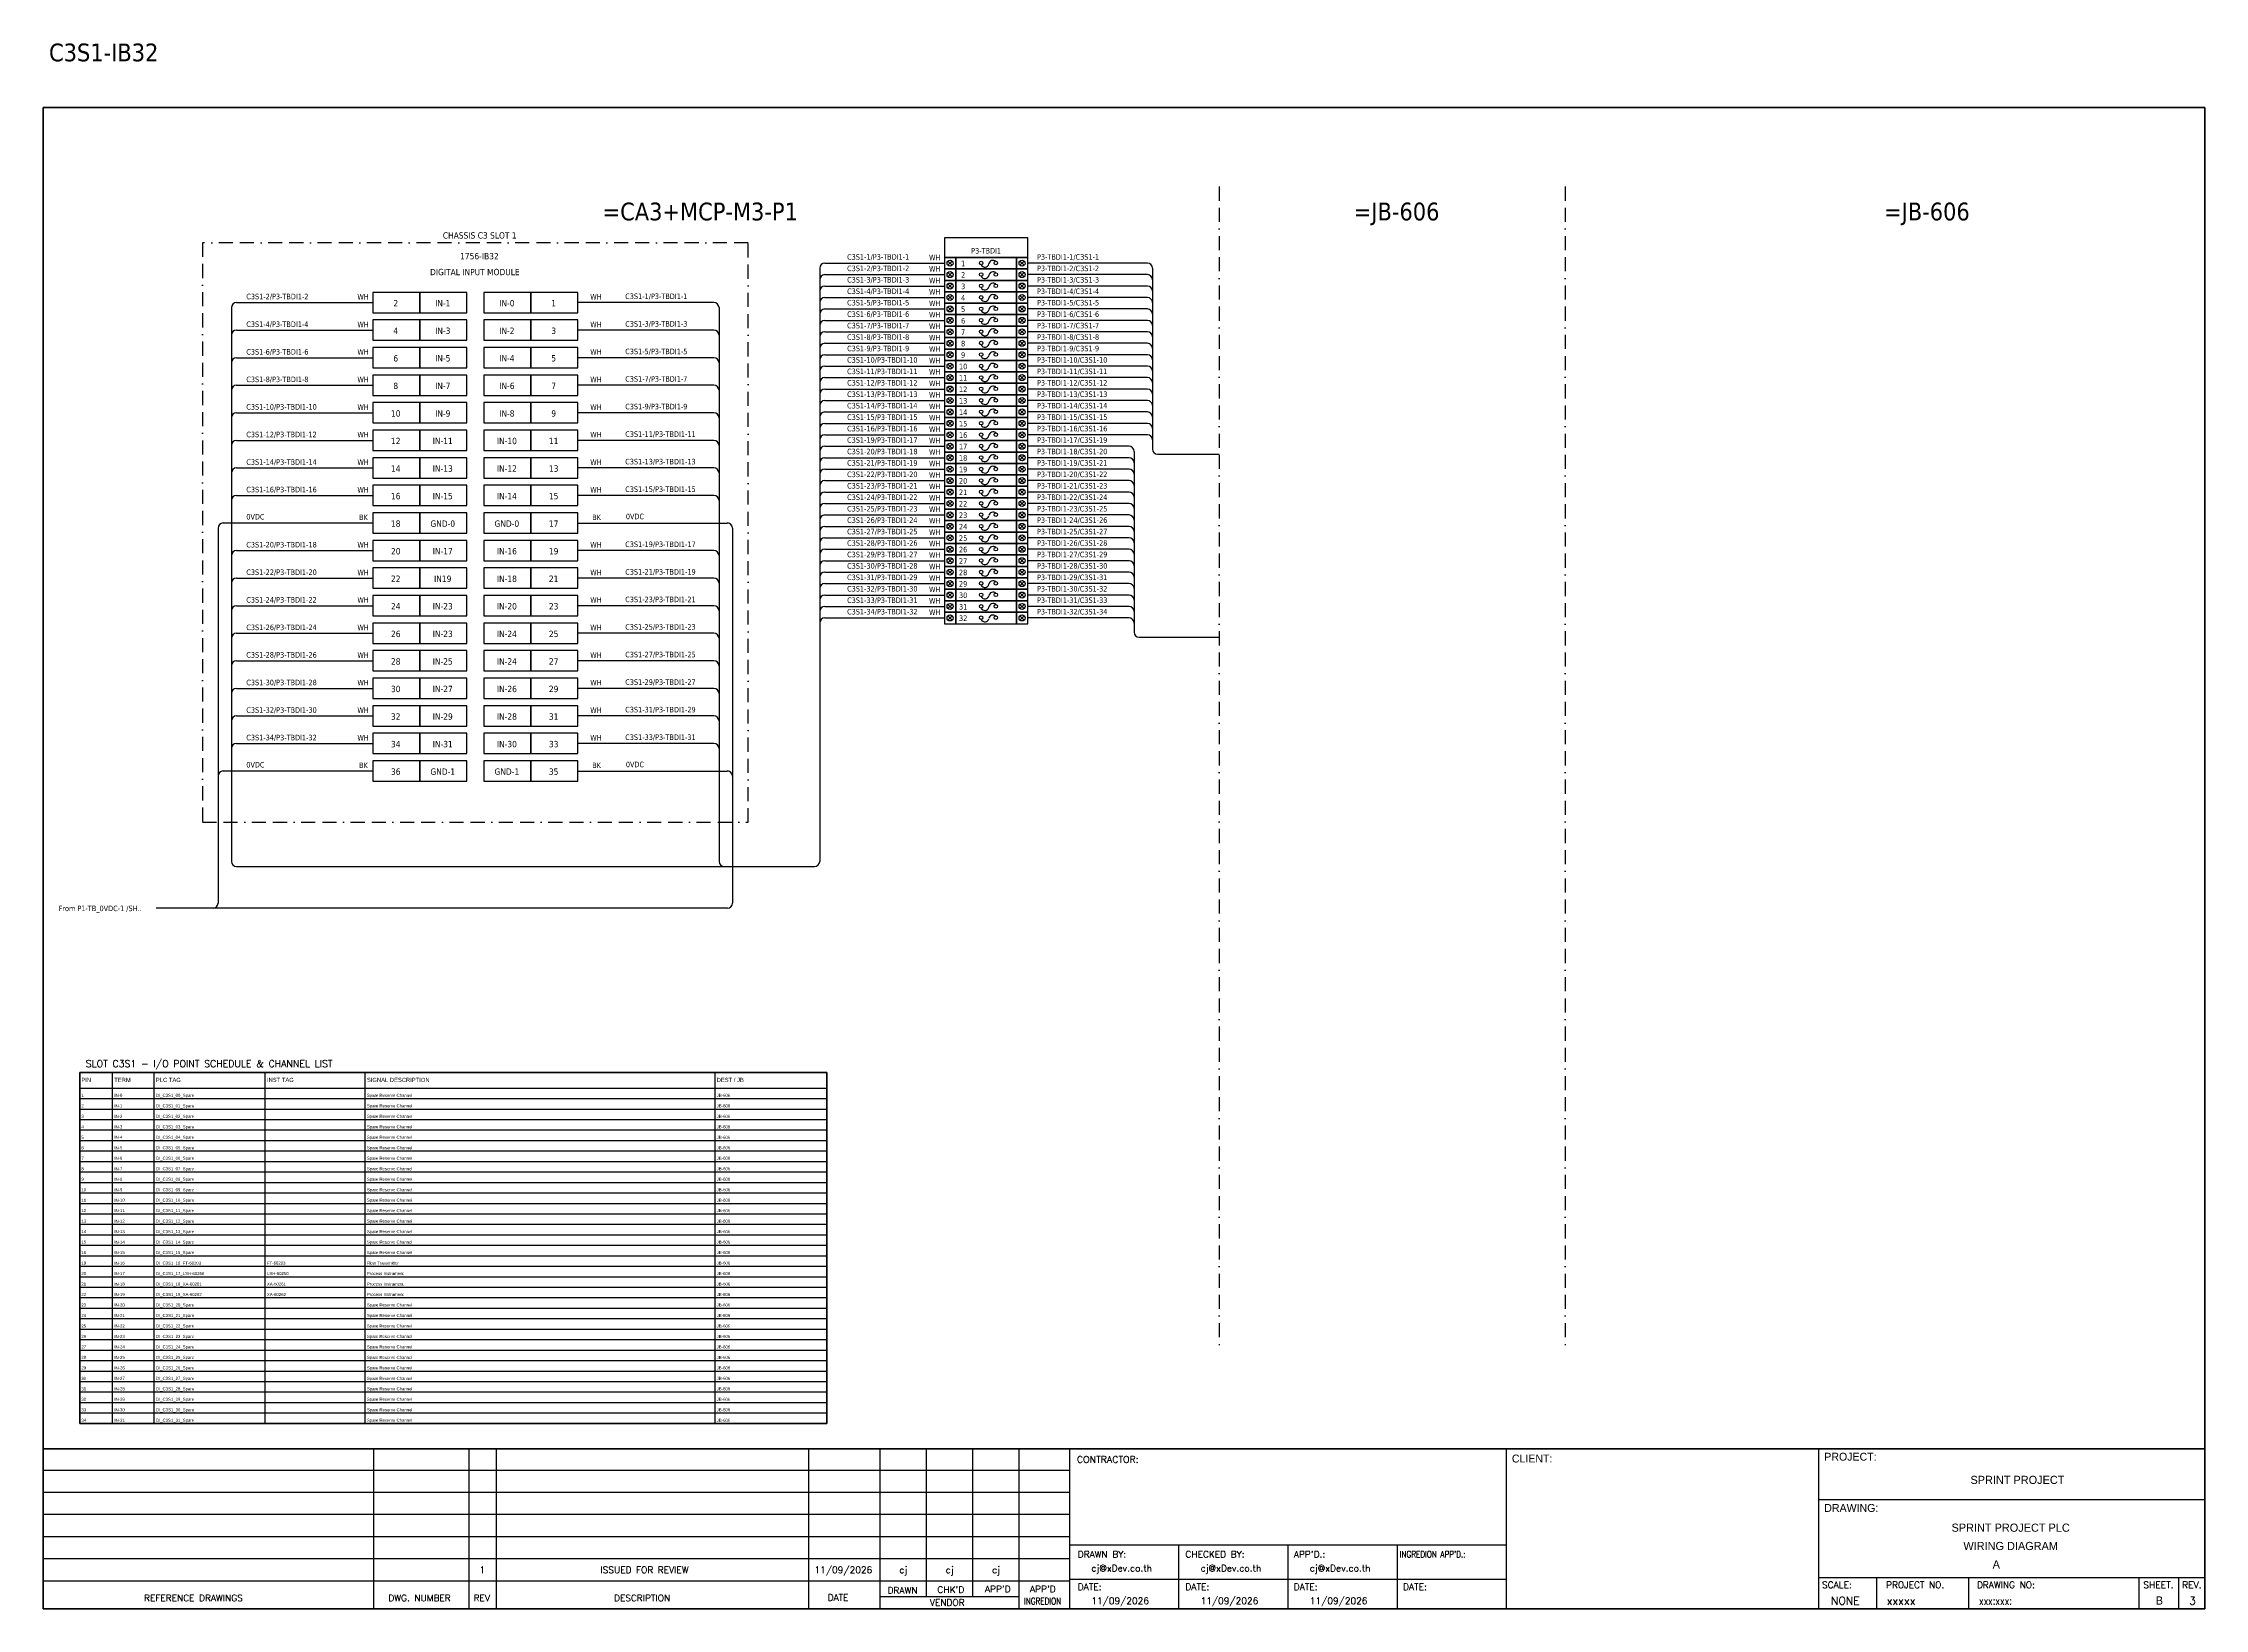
# Model space of a CAD drawing. Header units: millimetres. Extents: x 0 to 62600, y 0 to 14837.
# Drawn here: x 4193 to 8087, y 6008 to 8828 of the extents above; entities that cross this region are included whole.
import ezdxf
from ezdxf.enums import TextEntityAlignment as Align

# ---------------------------------------------------------------- set-up
doc = ezdxf.new("R2010")
doc.units = ezdxf.units.MM
doc.linetypes.add('BORDERX2', pattern=[88.9, 25.4, -12.7, 25.4, -12.7, 0, -12.7])
for name, color, linetype in [('GT_1', 9, 'Continuous'), ('HELPPOINT', 7, 'Continuous'), ('MEMBER', 7, 'Continuous'), ('x01001-FrameArea', 2, 'BORDERX2')]:
    doc.layers.add(name, color=color, linetype=linetype)
for name, color, linetype, lineweight in [('IE-EQUIP', 253, 'Continuous', 25), ('IE-WIRE', 7, 'Continuous', 25), ('power', 7, 'Continuous', 25)]:
    doc.layers.add(name, color=color, linetype=linetype, lineweight=lineweight)
doc.styles.add('HTX11', font='O8111901')
doc.styles.add('ROMANS', font='romans.shx', dxfattribs={"width": 0.85, "height": 25})
doc.styles.get("Standard").update_dxf_attribs({"font": 'arial.ttf'})
doc.styles.add('Tahoma', font='')
doc.styles.get('Tahoma').set_extended_font_data('Tahoma')

msp = doc.modelspace()

# ---------------------------------------------------------------- linework, layer by layer
at = {"color": 1, "ltscale": 25.4}
for p, q in [((5830.5, 8436), (5822.9, 8428.3)), ((5822.9, 8436), (5830.5, 8428.3)), ((5830.5, 8415.3), (5822.9, 8407.7)), ((5822.9, 8415.3), (5830.5, 8407.7)), ((5952.6, 8436), (5960.3, 8428.3)), ((5960.3, 8436), (5952.6, 8428.3)), ((5952.6, 8415.3), (5960.3, 8407.7)), ((5960.3, 8415.3), (5952.6, 8407.7)), ((5830.5, 8394.7), (5822.9, 8387.1)), ((5822.9, 8394.7), (5830.5, 8387.1)), ((5830.5, 8374.1), (5822.9, 8366.4)), ((5822.9, 8374.1), (5830.5, 8366.4)), ((5952.6, 8394.7), (5960.3, 8387.1)), ((5960.3, 8394.7), (5952.6, 8387.1)), ((5952.6, 8374.1), (5960.3, 8366.4)), ((5960.3, 8374.1), (5952.6, 8366.4)), ((5830.5, 8353.5), (5822.9, 8345.8)), ((5822.9, 8353.5), (5830.5, 8345.8)), ((5830.5, 8332.9), (5822.9, 8325.2)), ((5822.9, 8332.9), (5830.5, 8325.2)), ((5952.6, 8353.5), (5960.3, 8345.8)), ((5960.3, 8353.5), (5952.6, 8345.8)), ((5952.6, 8332.9), (5960.3, 8325.2)), ((5960.3, 8332.9), (5952.6, 8325.2)), ((5830.5, 8312.3), (5822.9, 8304.6)), ((5822.9, 8312.3), (5830.5, 8304.6)), ((5952.6, 8312.3), (5960.3, 8304.6)), ((5960.3, 8312.3), (5952.6, 8304.6)), ((5830.5, 8291.7), (5822.9, 8284)), ((5822.9, 8291.7), (5830.5, 8284)), ((5830.5, 8271.1), (5822.9, 8263.4)), ((5822.9, 8271.1), (5830.5, 8263.4)), ((5952.6, 8291.7), (5960.3, 8284)), ((5960.3, 8291.7), (5952.6, 8284)), ((5952.6, 8271.1), (5960.3, 8263.4)), ((5960.3, 8271.1), (5952.6, 8263.4)), ((5830.5, 8250.4), (5822.9, 8242.8)), ((5822.9, 8250.4), (5830.5, 8242.8)), ((5830.5, 8229.8), (5822.9, 8222.2)), ((5822.9, 8229.8), (5830.5, 8222.2)), ((5952.6, 8250.4), (5960.3, 8242.8)), ((5960.3, 8250.4), (5952.6, 8242.8)), ((5952.6, 8229.8), (5960.3, 8222.2)), ((5960.3, 8229.8), (5952.6, 8222.2)), ((5830.5, 8209.2), (5822.9, 8201.6)), ((5822.9, 8209.2), (5830.5, 8201.6)), ((5830.5, 8188.6), (5822.9, 8180.9)), ((5822.9, 8188.6), (5830.5, 8180.9)), ((5952.6, 8209.2), (5960.3, 8201.6)), ((5960.3, 8209.2), (5952.6, 8201.6)), ((5952.6, 8188.6), (5960.3, 8180.9)), ((5960.3, 8188.6), (5952.6, 8180.9)), ((5830.5, 8168), (5822.9, 8160.3)), ((5822.9, 8168), (5830.5, 8160.3)), ((5830.5, 8147.4), (5822.9, 8139.7)), ((5822.9, 8147.4), (5830.5, 8139.7)), ((5952.6, 8168), (5960.3, 8160.3)), ((5960.3, 8168), (5952.6, 8160.3)), ((5952.6, 8147.4), (5960.3, 8139.7)), ((5960.3, 8147.4), (5952.6, 8139.7)), ((5830.5, 8126.8), (5822.9, 8119.1)), ((5822.9, 8126.8), (5830.5, 8119.1)), ((5830.5, 8106.2), (5822.9, 8098.5)), ((5822.9, 8106.2), (5830.5, 8098.5)), ((5952.6, 8126.8), (5960.3, 8119.1)), ((5960.3, 8126.8), (5952.6, 8119.1)), ((5952.6, 8106.2), (5960.3, 8098.5)), ((5960.3, 8106.2), (5952.6, 8098.5)), ((5830.5, 8085.6), (5822.9, 8077.9)), ((5822.9, 8085.6), (5830.5, 8077.9)), ((5830.5, 8064.9), (5822.9, 8057.3)), ((5822.9, 8064.9), (5830.5, 8057.3)), ((5952.6, 8085.6), (5960.3, 8077.9)), ((5960.3, 8085.6), (5952.6, 8077.9)), ((5952.6, 8064.9), (5960.3, 8057.3)), ((5960.3, 8064.9), (5952.6, 8057.3)), ((5830.5, 8044.3), (5822.9, 8036.7)), ((5822.9, 8044.3), (5830.5, 8036.7)), ((5830.5, 8023.7), (5822.9, 8016)), ((5822.9, 8023.7), (5830.5, 8016)), ((5952.6, 8044.3), (5960.3, 8036.7)), ((5960.3, 8044.3), (5952.6, 8036.7)), ((5952.6, 8023.7), (5960.3, 8016)), ((5960.3, 8023.7), (5952.6, 8016)), ((5830.5, 8003.1), (5822.9, 7995.4)), ((5822.9, 8003.1), (5830.5, 7995.4)), ((5830.5, 7982.5), (5822.9, 7974.8)), ((5822.9, 7982.5), (5830.5, 7974.8)), ((5952.6, 8003.1), (5960.3, 7995.4)), ((5960.3, 8003.1), (5952.6, 7995.4)), ((5952.6, 7982.5), (5960.3, 7974.8)), ((5960.3, 7982.5), (5952.6, 7974.8)), ((5830.5, 7961.9), (5822.9, 7954.2)), ((5822.9, 7961.9), (5830.5, 7954.2)), ((5952.6, 7961.9), (5960.3, 7954.2)), ((5960.3, 7961.9), (5952.6, 7954.2)), ((5830.5, 7941.3), (5822.9, 7933.6)), ((5822.9, 7941.3), (5830.5, 7933.6)), ((5830.5, 7920.7), (5822.9, 7913)), ((5822.9, 7920.7), (5830.5, 7913)), ((5952.6, 7941.3), (5960.3, 7933.6)), ((5960.3, 7941.3), (5952.6, 7933.6)), ((5952.6, 7920.7), (5960.3, 7913)), ((5960.3, 7920.7), (5952.6, 7913)), ((5830.5, 7900), (5822.9, 7892.4)), ((5822.9, 7900), (5830.5, 7892.4)), ((5830.5, 7879.4), (5822.9, 7871.8)), ((5822.9, 7879.4), (5830.5, 7871.8)), ((5952.6, 7900), (5960.3, 7892.4)), ((5960.3, 7900), (5952.6, 7892.4)), ((5952.6, 7879.4), (5960.3, 7871.8)), ((5960.3, 7879.4), (5952.6, 7871.8)), ((5830.5, 7858.8), (5822.9, 7851.2)), ((5822.9, 7858.8), (5830.5, 7851.2)), ((5830.5, 7838.2), (5822.9, 7830.5)), ((5822.9, 7838.2), (5830.5, 7830.5)), ((5952.6, 7858.8), (5960.3, 7851.2)), ((5960.3, 7858.8), (5952.6, 7851.2)), ((5952.6, 7838.2), (5960.3, 7830.5)), ((5960.3, 7838.2), (5952.6, 7830.5)), ((5830.5, 7817.6), (5822.9, 7809.9)), ((5822.9, 7817.6), (5830.5, 7809.9)), ((5830.5, 7797), (5822.9, 7789.3)), ((5822.9, 7797), (5830.5, 7789.3)), ((5952.6, 7817.6), (5960.3, 7809.9)), ((5960.3, 7817.6), (5952.6, 7809.9)), ((5952.6, 7797), (5960.3, 7789.3)), ((5960.3, 7797), (5952.6, 7789.3))]:
    msp.add_line(p, q, dxfattribs=at)
at = {"color": 7}
for p, q in [((4318.3, 6342.2), (4318.3, 6974.3)), ((4393.3, 6342.2), (4393.3, 6974.3)), ((4593.3, 6342.2), (4593.3, 6974.3)), ((4773.3, 6342.2), (4773.3, 6974.3)), ((5403.3, 6342.2), (5403.3, 6974.3)), ((4259, 6946.3), (5604.8, 6946.3))]:
    msp.add_line(p, q, dxfattribs=at)
at = {"color": 8}
for p, q in [((4259, 6927.5), (5604.8, 6927.5)), ((4259, 6908.6), (5604.8, 6908.6)), ((4259, 6889.7), (5604.8, 6889.7)), ((4259, 6870.8), (5604.8, 6870.8)), ((4259, 6851.9), (5604.8, 6851.9)), ((4259, 6833.1), (5604.8, 6833.1)), ((4259, 6814.2), (5604.8, 6814.2)), ((4259, 6795.3), (5604.8, 6795.3)), ((4259, 6776.4), (5604.8, 6776.4)), ((4259, 6757.5), (5604.8, 6757.5)), ((4259, 6738.7), (5604.8, 6738.7)), ((4259, 6719.8), (5604.8, 6719.8)), ((4259, 6700.9), (5604.8, 6700.9)), ((4259, 6682), (5604.8, 6682)), ((4259, 6663.2), (5604.8, 6663.2)), ((4259, 6644.3), (5604.8, 6644.3)), ((4259, 6625.4), (5604.8, 6625.4)), ((4259, 6606.5), (5604.8, 6606.5)), ((4259, 6587.6), (5604.8, 6587.6)), ((4259, 6568.8), (5604.8, 6568.8)), ((4259, 6549.9), (5604.8, 6549.9)), ((4259, 6531), (5604.8, 6531)), ((4259, 6512.1), (5604.8, 6512.1)), ((4259, 6493.3), (5604.8, 6493.3)), ((4259, 6474.4), (5604.8, 6474.4)), ((4259, 6455.5), (5604.8, 6455.5)), ((4259, 6436.6), (5604.8, 6436.6)), ((4259, 6417.7), (5604.8, 6417.7)), ((4259, 6398.9), (5604.8, 6398.9)), ((4259, 6380), (5604.8, 6380)), ((4259, 6361.1), (5604.8, 6361.1))]:
    msp.add_line(p, q, dxfattribs=at)
at = {"color": 4}
for p, q in [((7495.6, 6064.5), (7495.6, 6008.4)), ((7660.9, 6064.5), (7660.9, 6008.4))]:
    msp.add_line(p, q, dxfattribs=at)
at = {"color": 4, "ltscale": 0.5}
for p, q in [((7968, 6064.5), (7968, 6008.4)), ((7968, 6064.5), (7968, 6008.4)), ((8039.2, 6064.5), (8039.2, 6008.4)), ((8039.2, 6064.5), (8039.2, 6008.4))]:
    msp.add_line(p, q, dxfattribs=at)
at = {"color": 4, "ltscale": 25.4}
msp.add_lwpolyline([(5816.4, 8442.4), (5966.7, 8442.4), (5966.7, 8477.6), (5816.4, 8477.6)], close=True, dxfattribs=at)
at = {"color": 1, "ltscale": 25.4}
for points in [[(5816.4, 8421.8), (5837, 8421.8), (5837, 8442.4), (5816.4, 8442.4)], [(5816.4, 8401.2), (5837, 8401.2), (5837, 8421.8), (5816.4, 8421.8)], [(5837, 8421.8), (5946.1, 8421.8), (5946.1, 8442.4), (5837, 8442.4)], [(5837, 8401.2), (5946.1, 8401.2), (5946.1, 8421.8), (5837, 8421.8)], [(5946.1, 8421.8), (5966.7, 8421.8), (5966.7, 8442.4), (5946.1, 8442.4)], [(5946.1, 8401.2), (5966.7, 8401.2), (5966.7, 8421.8), (5946.1, 8421.8)], [(5816.4, 8380.6), (5837, 8380.6), (5837, 8401.2), (5816.4, 8401.2)], [(5816.4, 8360), (5837, 8360), (5837, 8380.6), (5816.4, 8380.6)], [(5837, 8380.6), (5946.1, 8380.6), (5946.1, 8401.2), (5837, 8401.2)], [(5837, 8360), (5946.1, 8360), (5946.1, 8380.6), (5837, 8380.6)], [(5946.1, 8380.6), (5966.7, 8380.6), (5966.7, 8401.2), (5946.1, 8401.2)], [(5946.1, 8360), (5966.7, 8360), (5966.7, 8380.6), (5946.1, 8380.6)], [(5816.4, 8339.4), (5837, 8339.4), (5837, 8360), (5816.4, 8360)], [(5816.4, 8318.8), (5837, 8318.8), (5837, 8339.4), (5816.4, 8339.4)], [(5837, 8339.4), (5946.1, 8339.4), (5946.1, 8360), (5837, 8360)], [(5837, 8318.8), (5946.1, 8318.8), (5946.1, 8339.4), (5837, 8339.4)], [(5946.1, 8339.4), (5966.7, 8339.4), (5966.7, 8360), (5946.1, 8360)], [(5946.1, 8318.8), (5966.7, 8318.8), (5966.7, 8339.4), (5946.1, 8339.4)], [(5816.4, 8298.1), (5837, 8298.1), (5837, 8318.8), (5816.4, 8318.8)], [(5816.4, 8277.5), (5837, 8277.5), (5837, 8298.1), (5816.4, 8298.1)], [(5837, 8298.1), (5946.1, 8298.1), (5946.1, 8318.8), (5837, 8318.8)], [(5837, 8277.5), (5946.1, 8277.5), (5946.1, 8298.1), (5837, 8298.1)], [(5946.1, 8298.1), (5966.7, 8298.1), (5966.7, 8318.8), (5946.1, 8318.8)], [(5946.1, 8277.5), (5966.7, 8277.5), (5966.7, 8298.1), (5946.1, 8298.1)], [(5816.4, 8256.9), (5837, 8256.9), (5837, 8277.5), (5816.4, 8277.5)], [(5816.4, 8236.3), (5837, 8236.3), (5837, 8256.9), (5816.4, 8256.9)], [(5837, 8256.9), (5946.1, 8256.9), (5946.1, 8277.5), (5837, 8277.5)], [(5837, 8236.3), (5946.1, 8236.3), (5946.1, 8256.9), (5837, 8256.9)], [(5946.1, 8256.9), (5966.7, 8256.9), (5966.7, 8277.5), (5946.1, 8277.5)], [(5946.1, 8236.3), (5966.7, 8236.3), (5966.7, 8256.9), (5946.1, 8256.9)], [(5816.4, 8215.7), (5837, 8215.7), (5837, 8236.3), (5816.4, 8236.3)], [(5816.4, 8195.1), (5837, 8195.1), (5837, 8215.7), (5816.4, 8215.7)], [(5837, 8215.7), (5946.1, 8215.7), (5946.1, 8236.3), (5837, 8236.3)], [(5837, 8195.1), (5946.1, 8195.1), (5946.1, 8215.7), (5837, 8215.7)], [(5946.1, 8215.7), (5966.7, 8215.7), (5966.7, 8236.3), (5946.1, 8236.3)], [(5946.1, 8195.1), (5966.7, 8195.1), (5966.7, 8215.7), (5946.1, 8215.7)], [(5816.4, 8174.5), (5837, 8174.5), (5837, 8195.1), (5816.4, 8195.1)], [(5837, 8174.5), (5946.1, 8174.5), (5946.1, 8195.1), (5837, 8195.1)], [(5946.1, 8174.5), (5966.7, 8174.5), (5966.7, 8195.1), (5946.1, 8195.1)], [(5816.4, 8153.9), (5837, 8153.9), (5837, 8174.5), (5816.4, 8174.5)], [(5816.4, 8133.2), (5837, 8133.2), (5837, 8153.9), (5816.4, 8153.9)], [(5837, 8153.9), (5946.1, 8153.9), (5946.1, 8174.5), (5837, 8174.5)], [(5837, 8133.2), (5946.1, 8133.2), (5946.1, 8153.9), (5837, 8153.9)], [(5946.1, 8153.9), (5966.7, 8153.9), (5966.7, 8174.5), (5946.1, 8174.5)], [(5946.1, 8133.2), (5966.7, 8133.2), (5966.7, 8153.9), (5946.1, 8153.9)], [(5816.4, 8112.6), (5837, 8112.6), (5837, 8133.2), (5816.4, 8133.2)], [(5816.4, 8092), (5837, 8092), (5837, 8112.6), (5816.4, 8112.6)], [(5837, 8112.6), (5946.1, 8112.6), (5946.1, 8133.2), (5837, 8133.2)], [(5837, 8092), (5946.1, 8092), (5946.1, 8112.6), (5837, 8112.6)], [(5946.1, 8112.6), (5966.7, 8112.6), (5966.7, 8133.2), (5946.1, 8133.2)], [(5946.1, 8092), (5966.7, 8092), (5966.7, 8112.6), (5946.1, 8112.6)], [(5816.4, 8071.4), (5837, 8071.4), (5837, 8092), (5816.4, 8092)], [(5816.4, 8050.8), (5837, 8050.8), (5837, 8071.4), (5816.4, 8071.4)], [(5837, 8071.4), (5946.1, 8071.4), (5946.1, 8092), (5837, 8092)], [(5837, 8050.8), (5946.1, 8050.8), (5946.1, 8071.4), (5837, 8071.4)], [(5946.1, 8071.4), (5966.7, 8071.4), (5966.7, 8092), (5946.1, 8092)], [(5946.1, 8050.8), (5966.7, 8050.8), (5966.7, 8071.4), (5946.1, 8071.4)], [(5816.4, 8030.2), (5837, 8030.2), (5837, 8050.8), (5816.4, 8050.8)], [(5816.4, 8009.6), (5837, 8009.6), (5837, 8030.2), (5816.4, 8030.2)], [(5837, 8030.2), (5946.1, 8030.2), (5946.1, 8050.8), (5837, 8050.8)], [(5837, 8009.6), (5946.1, 8009.6), (5946.1, 8030.2), (5837, 8030.2)], [(5946.1, 8030.2), (5966.7, 8030.2), (5966.7, 8050.8), (5946.1, 8050.8)], [(5946.1, 8009.6), (5966.7, 8009.6), (5966.7, 8030.2), (5946.1, 8030.2)], [(5816.4, 7989), (5837, 7989), (5837, 8009.6), (5816.4, 8009.6)], [(5816.4, 7968.4), (5837, 7968.4), (5837, 7989), (5816.4, 7989)], [(5837, 7989), (5946.1, 7989), (5946.1, 8009.6), (5837, 8009.6)], [(5837, 7968.4), (5946.1, 7968.4), (5946.1, 7989), (5837, 7989)], [(5946.1, 7989), (5966.7, 7989), (5966.7, 8009.6), (5946.1, 8009.6)], [(5946.1, 7968.4), (5966.7, 7968.4), (5966.7, 7989), (5946.1, 7989)], [(5816.4, 7947.7), (5837, 7947.7), (5837, 7968.4), (5816.4, 7968.4)], [(5816.4, 7927.1), (5837, 7927.1), (5837, 7947.7), (5816.4, 7947.7)], [(5837, 7947.7), (5946.1, 7947.7), (5946.1, 7968.4), (5837, 7968.4)], [(5837, 7927.1), (5946.1, 7927.1), (5946.1, 7947.7), (5837, 7947.7)], [(5946.1, 7947.7), (5966.7, 7947.7), (5966.7, 7968.4), (5946.1, 7968.4)], [(5946.1, 7927.1), (5966.7, 7927.1), (5966.7, 7947.7), (5946.1, 7947.7)], [(5816.4, 7906.5), (5837, 7906.5), (5837, 7927.1), (5816.4, 7927.1)], [(5816.4, 7885.9), (5837, 7885.9), (5837, 7906.5), (5816.4, 7906.5)], [(5837, 7906.5), (5946.1, 7906.5), (5946.1, 7927.1), (5837, 7927.1)], [(5837, 7885.9), (5946.1, 7885.9), (5946.1, 7906.5), (5837, 7906.5)], [(5946.1, 7906.5), (5966.7, 7906.5), (5966.7, 7927.1), (5946.1, 7927.1)], [(5946.1, 7885.9), (5966.7, 7885.9), (5966.7, 7906.5), (5946.1, 7906.5)], [(5816.4, 7865.3), (5837, 7865.3), (5837, 7885.9), (5816.4, 7885.9)], [(5816.4, 7844.7), (5837, 7844.7), (5837, 7865.3), (5816.4, 7865.3)], [(5837, 7865.3), (5946.1, 7865.3), (5946.1, 7885.9), (5837, 7885.9)], [(5837, 7844.7), (5946.1, 7844.7), (5946.1, 7865.3), (5837, 7865.3)], [(5946.1, 7865.3), (5966.7, 7865.3), (5966.7, 7885.9), (5946.1, 7885.9)], [(5946.1, 7844.7), (5966.7, 7844.7), (5966.7, 7865.3), (5946.1, 7865.3)], [(5816.4, 7824.1), (5837, 7824.1), (5837, 7844.7), (5816.4, 7844.7)], [(5837, 7824.1), (5946.1, 7824.1), (5946.1, 7844.7), (5837, 7844.7)], [(5946.1, 7824.1), (5966.7, 7824.1), (5966.7, 7844.7), (5946.1, 7844.7)], [(5816.4, 7803.5), (5837, 7803.5), (5837, 7824.1), (5816.4, 7824.1)], [(5816.4, 7782.8), (5837, 7782.8), (5837, 7803.5), (5816.4, 7803.5)], [(5837, 7803.5), (5946.1, 7803.5), (5946.1, 7824.1), (5837, 7824.1)], [(5837, 7782.8), (5946.1, 7782.8), (5946.1, 7803.5), (5837, 7803.5)], [(5946.1, 7803.5), (5966.7, 7803.5), (5966.7, 7824.1), (5946.1, 7824.1)], [(5946.1, 7782.8), (5966.7, 7782.8), (5966.7, 7803.5), (5946.1, 7803.5)]]:
    msp.add_lwpolyline(points, close=True, dxfattribs=at)
msp.add_lwpolyline([(4259, 6974.3), (5604.8, 6974.3), (5604.8, 6342.2), (4259, 6342.2)], close=True)
at = {"color": 7}
msp.add_lwpolyline([(4259, 6342.2), (5604.8, 6342.2), (5604.8, 6974.3), (4259, 6974.3), (4259, 6342.2)], dxfattribs=at)
at = {"color": 1, "ltscale": 25.4}
for centre in [(5826.7, 8432.1), (5826.7, 8411.5), (5956.4, 8432.1), (5956.4, 8411.5), (5826.7, 8390.9), (5826.7, 8370.3), (5956.4, 8390.9), (5956.4, 8370.3), (5826.7, 8349.7), (5826.7, 8329.1), (5956.4, 8349.7), (5956.4, 8329.1), (5826.7, 8308.4), (5826.7, 8287.8), (5956.4, 8308.4), (5956.4, 8287.8), (5826.7, 8267.2), (5956.4, 8267.2), (5826.7, 8246.6), (5826.7, 8226), (5956.4, 8246.6), (5956.4, 8226), (5826.7, 8205.4), (5826.7, 8184.8), (5956.4, 8205.4), (5956.4, 8184.8), (5826.7, 8164.2), (5826.7, 8143.6), (5956.4, 8164.2), (5956.4, 8143.6), (5826.7, 8122.9), (5826.7, 8102.3), (5956.4, 8122.9), (5956.4, 8102.3), (5826.7, 8081.7), (5826.7, 8061.1), (5956.4, 8081.7), (5956.4, 8061.1), (5826.7, 8040.5), (5826.7, 8019.9), (5956.4, 8040.5), (5956.4, 8019.9), (5826.7, 7999.3), (5826.7, 7978.7), (5956.4, 7999.3), (5956.4, 7978.7), (5826.7, 7958), (5826.7, 7937.4), (5956.4, 7958), (5956.4, 7937.4), (5826.7, 7916.8), (5956.4, 7916.8), (5826.7, 7896.2), (5826.7, 7875.6), (5956.4, 7896.2), (5956.4, 7875.6), (5826.7, 7855), (5826.7, 7834.4), (5956.4, 7855), (5956.4, 7834.4), (5826.7, 7813.8), (5826.7, 7793.2), (5956.4, 7813.8), (5956.4, 7793.2)]:
    msp.add_circle(centre, 5.42, dxfattribs=at)
at = {"layer": 'GT_1', "color": 4}
for p, q in [((4788.7, 6008.4), (4788.7, 6296.6)), ((4960.6, 6008.4), (4960.6, 6296.6)), ((5009.7, 6008.4), (5009.7, 6296.6)), ((5572.4, 6008.4), (5572.4, 6296.6)), ((5700.7, 6008.4), (5700.7, 6296.6)), ((5784.3, 6030.2), (5784.3, 6296.6)), ((5867.8, 6030.3), (5867.8, 6296.6)), ((5951.1, 6008.4), (5951.1, 6296.6)), ((6042.1, 6008.4), (6042.1, 6296.6)), ((6829.1, 6008.4), (6829.1, 6296.6)), ((7391.4, 6008.4), (7391.4, 6296.6)), ((7391.4, 6008.4), (7391.4, 6296.6)), ((7391.4, 6008.4), (7391.4, 6296.6)), ((6042.1, 6257.7), (4193.3, 6257.7)), ((6042.1, 6217.9), (4193.3, 6217.9)), ((6042.1, 6178), (4193.3, 6178)), ((6042.1, 6138.1), (4193.3, 6138.1)), ((6829.1, 6122.8), (6042.1, 6122.8)), ((6238.9, 6008.4), (6238.9, 6122.8)), ((6435.6, 6008.4), (6435.6, 6122.8)), ((6632.4, 6008.4), (6632.4, 6122.8)), ((6042.1, 6098.2), (4193.3, 6098.2)), ((6042, 6058.2), (4193.3, 6058.2)), ((6829.1, 6061.3), (6042.1, 6061.3)), ((7391.4, 6064.5), (8086.6, 6064.5)), ((5951.1, 6030.2), (5700.7, 6030.2))]:
    msp.add_line(p, q, dxfattribs=at)
at = {"layer": 'HELPPOINT', "color": 4, "lineweight": 35}
for p, q in [((4193.3, 6008.4), (4193.3, 8712.6)), ((4193.3, 8712.6), (8086.6, 8712.6)), ((4193.3, 6008.4), (4193.3, 8712.6)), ((4193.3, 8712.6), (8086.6, 8712.6)), ((8086.6, 8712.6), (8086.6, 6008.4)), ((8086.6, 8712.6), (8086.6, 6008.4)), ((8086.6, 6008.4), (4193.3, 6008.4)), ((8086.6, 6008.4), (4193.3, 6008.4))]:
    msp.add_line(p, q, dxfattribs=at)
at = {"layer": 'HELPPOINT', "color": 4}
for p, q in [((7391.4, 6205), (8086.6, 6205)), ((7391.4, 6205), (8086.6, 6205)), ((7391.4, 6064.5), (8086.6, 6064.5))]:
    msp.add_line(p, q, dxfattribs=at)
at = {"layer": 'IE-EQUIP', "linetype": 'Continuous', "ltscale": 25.4}
for points in [[(4786.7, 8342.8), (4871.4, 8342.8), (4871.4, 8379.5), (4786.7, 8379.5)], [(4871.4, 8342.8), (4956, 8342.8), (4956, 8379.5), (4871.4, 8379.5)], [(4986.9, 8342.8), (5071.5, 8342.8), (5071.5, 8379.5), (4986.9, 8379.5)], [(5071.5, 8342.8), (5156.2, 8342.8), (5156.2, 8379.5), (5071.5, 8379.5)], [(4786.7, 8293.2), (4871.4, 8293.2), (4871.4, 8329.9), (4786.7, 8329.9)], [(4871.4, 8293.2), (4956, 8293.2), (4956, 8329.9), (4871.4, 8329.9)], [(4986.9, 8293.2), (5071.5, 8293.2), (5071.5, 8329.9), (4986.9, 8329.9)], [(5071.5, 8293.2), (5156.2, 8293.2), (5156.2, 8329.9), (5071.5, 8329.9)], [(4786.7, 8243.6), (4871.4, 8243.6), (4871.4, 8280.3), (4786.7, 8280.3)], [(4871.4, 8243.6), (4956, 8243.6), (4956, 8280.3), (4871.4, 8280.3)], [(4986.9, 8243.6), (5071.5, 8243.6), (5071.5, 8280.3), (4986.9, 8280.3)], [(5071.5, 8243.6), (5156.2, 8243.6), (5156.2, 8280.3), (5071.5, 8280.3)], [(4786.7, 8193.9), (4871.4, 8193.9), (4871.4, 8230.6), (4786.7, 8230.6)], [(4871.4, 8193.9), (4956, 8193.9), (4956, 8230.6), (4871.4, 8230.6)], [(4986.9, 8193.9), (5071.5, 8193.9), (5071.5, 8230.6), (4986.9, 8230.6)], [(5071.5, 8193.9), (5156.2, 8193.9), (5156.2, 8230.6), (5071.5, 8230.6)], [(4786.7, 8144.3), (4871.4, 8144.3), (4871.4, 8181), (4786.7, 8181)], [(4871.4, 8144.3), (4956, 8144.3), (4956, 8181), (4871.4, 8181)], [(4986.9, 8144.3), (5071.5, 8144.3), (5071.5, 8181), (4986.9, 8181)], [(5071.5, 8144.3), (5156.2, 8144.3), (5156.2, 8181), (5071.5, 8181)], [(4786.7, 8094.7), (4871.4, 8094.7), (4871.4, 8131.4), (4786.7, 8131.4)], [(4871.4, 8094.7), (4956, 8094.7), (4956, 8131.4), (4871.4, 8131.4)], [(4986.9, 8094.7), (5071.5, 8094.7), (5071.5, 8131.4), (4986.9, 8131.4)], [(5071.5, 8094.7), (5156.2, 8094.7), (5156.2, 8131.4), (5071.5, 8131.4)], [(4786.7, 8045), (4871.4, 8045), (4871.4, 8081.7), (4786.7, 8081.7)], [(4871.4, 8045), (4956, 8045), (4956, 8081.7), (4871.4, 8081.7)], [(4986.9, 8045), (5071.5, 8045), (5071.5, 8081.7), (4986.9, 8081.7)], [(5071.5, 8045), (5156.2, 8045), (5156.2, 8081.7), (5071.5, 8081.7)], [(4786.7, 7995.4), (4871.4, 7995.4), (4871.4, 8032.1), (4786.7, 8032.1)], [(4871.4, 7995.4), (4956, 7995.4), (4956, 8032.1), (4871.4, 8032.1)], [(4986.9, 7995.4), (5071.5, 7995.4), (5071.5, 8032.1), (4986.9, 8032.1)], [(5071.5, 7995.4), (5156.2, 7995.4), (5156.2, 8032.1), (5071.5, 8032.1)], [(4786.7, 7945.8), (4871.4, 7945.8), (4871.4, 7982.5), (4786.7, 7982.5)], [(4871.4, 7945.8), (4956, 7945.8), (4956, 7982.5), (4871.4, 7982.5)], [(4986.9, 7945.8), (5071.5, 7945.8), (5071.5, 7982.5), (4986.9, 7982.5)], [(5071.5, 7945.8), (5156.2, 7945.8), (5156.2, 7982.5), (5071.5, 7982.5)], [(4786.7, 7896.1), (4871.4, 7896.1), (4871.4, 7932.8), (4786.7, 7932.8)], [(4871.4, 7896.1), (4956, 7896.1), (4956, 7932.8), (4871.4, 7932.8)], [(4986.9, 7896.1), (5071.5, 7896.1), (5071.5, 7932.8), (4986.9, 7932.8)], [(5071.5, 7896.1), (5156.2, 7896.1), (5156.2, 7932.8), (5071.5, 7932.8)], [(4786.7, 7846.5), (4871.4, 7846.5), (4871.4, 7883.2), (4786.7, 7883.2)], [(4871.4, 7846.5), (4956, 7846.5), (4956, 7883.2), (4871.4, 7883.2)], [(4986.9, 7846.5), (5071.5, 7846.5), (5071.5, 7883.2), (4986.9, 7883.2)], [(5071.5, 7846.5), (5156.2, 7846.5), (5156.2, 7883.2), (5071.5, 7883.2)], [(4786.7, 7796.9), (4871.4, 7796.9), (4871.4, 7833.6), (4786.7, 7833.6)], [(4871.4, 7796.9), (4956, 7796.9), (4956, 7833.6), (4871.4, 7833.6)], [(4986.9, 7796.9), (5071.5, 7796.9), (5071.5, 7833.6), (4986.9, 7833.6)], [(5071.5, 7796.9), (5156.2, 7796.9), (5156.2, 7833.6), (5071.5, 7833.6)], [(4786.7, 7747.2), (4871.4, 7747.2), (4871.4, 7783.9), (4786.7, 7783.9)], [(4871.4, 7747.2), (4956, 7747.2), (4956, 7783.9), (4871.4, 7783.9)], [(4986.9, 7747.2), (5071.5, 7747.2), (5071.5, 7783.9), (4986.9, 7783.9)], [(5071.5, 7747.2), (5156.2, 7747.2), (5156.2, 7783.9), (5071.5, 7783.9)], [(4786.7, 7697.6), (4871.4, 7697.6), (4871.4, 7734.3), (4786.7, 7734.3)], [(4871.4, 7697.6), (4956, 7697.6), (4956, 7734.3), (4871.4, 7734.3)], [(4986.9, 7697.6), (5071.5, 7697.6), (5071.5, 7734.3), (4986.9, 7734.3)], [(5071.5, 7697.6), (5156.2, 7697.6), (5156.2, 7734.3), (5071.5, 7734.3)], [(4786.7, 7648), (4871.4, 7648), (4871.4, 7684.7), (4786.7, 7684.7)], [(4871.4, 7648), (4956, 7648), (4956, 7684.7), (4871.4, 7684.7)], [(4986.9, 7648), (5071.5, 7648), (5071.5, 7684.7), (4986.9, 7684.7)], [(5071.5, 7648), (5156.2, 7648), (5156.2, 7684.7), (5071.5, 7684.7)], [(4786.7, 7598.3), (4871.4, 7598.3), (4871.4, 7635), (4786.7, 7635)], [(4871.4, 7598.3), (4956, 7598.3), (4956, 7635), (4871.4, 7635)], [(4986.9, 7598.3), (5071.5, 7598.3), (5071.5, 7635), (4986.9, 7635)], [(5071.5, 7598.3), (5156.2, 7598.3), (5156.2, 7635), (5071.5, 7635)], [(4786.7, 7548.7), (4871.4, 7548.7), (4871.4, 7585.4), (4786.7, 7585.4)], [(4871.4, 7548.7), (4956, 7548.7), (4956, 7585.4), (4871.4, 7585.4)], [(4986.9, 7548.7), (5071.5, 7548.7), (5071.5, 7585.4), (4986.9, 7585.4)], [(5071.5, 7548.7), (5156.2, 7548.7), (5156.2, 7585.4), (5071.5, 7585.4)], [(4786.7, 7499.1), (4871.4, 7499.1), (4871.4, 7535.8), (4786.7, 7535.8)], [(4871.4, 7499.1), (4956, 7499.1), (4956, 7535.8), (4871.4, 7535.8)], [(4986.9, 7499.1), (5071.5, 7499.1), (5071.5, 7535.8), (4986.9, 7535.8)], [(5071.5, 7499.1), (5156.2, 7499.1), (5156.2, 7535.8), (5071.5, 7535.8)]]:
    msp.add_lwpolyline(points, close=True, dxfattribs=at)
at = {"layer": 'IE-WIRE', "color": 4, "ltscale": 25.4}
for p, q in [((5591.9, 8423), (5591.9, 7354.6)), ((5601, 8432.1), (5816.4, 8432.1)), ((5601, 8411.5), (5816.4, 8411.5)), ((6182.1, 8432.1), (5966.7, 8432.1)), ((6182.1, 8411.5), (5966.7, 8411.5)), ((6191.2, 8423), (6191.2, 8097.2)), ((5601, 8390.9), (5816.4, 8390.9)), ((6182.1, 8390.9), (5966.7, 8390.9)), ((4532.3, 8352), (4532.3, 7354.6)), ((4541.4, 8361.2), (4786.7, 8361.2)), ((5401.4, 8361.2), (5156.2, 8361.2)), ((5410.6, 8352), (5410.6, 7354.6)), ((5601, 8370.3), (5816.4, 8370.3)), ((5601, 8349.7), (5816.4, 8349.7)), ((6182.1, 8370.3), (5966.7, 8370.3)), ((6182.1, 8349.7), (5966.7, 8349.7)), ((4541.4, 8311.5), (4786.7, 8311.5)), ((5401.4, 8311.5), (5156.2, 8311.5)), ((5601, 8329.1), (5816.4, 8329.1)), ((5601, 8308.4), (5816.4, 8308.4)), ((6182.1, 8329.1), (5966.7, 8329.1)), ((6182.1, 8308.4), (5966.7, 8308.4)), ((4541.4, 8261.9), (4786.7, 8261.9)), ((5401.4, 8261.9), (5156.2, 8261.9)), ((5601, 8287.8), (5816.4, 8287.8)), ((5601, 8267.2), (5816.4, 8267.2)), ((6182.1, 8287.8), (5966.7, 8287.8)), ((6182.1, 8267.2), (5966.7, 8267.2)), ((5601, 8246.6), (5816.4, 8246.6)), ((5601, 8226), (5816.4, 8226)), ((6182.1, 8246.6), (5966.7, 8246.6)), ((6182.1, 8226), (5966.7, 8226)), ((4541.4, 8212.3), (4786.7, 8212.3)), ((5401.4, 8212.3), (5156.2, 8212.3)), ((5601, 8205.4), (5816.4, 8205.4)), ((5601, 8184.8), (5816.4, 8184.8)), ((6182.1, 8205.4), (5966.7, 8205.4)), ((6182.1, 8184.8), (5966.7, 8184.8)), ((4541.4, 8162.6), (4786.7, 8162.6)), ((5401.4, 8162.6), (5156.2, 8162.6)), ((5601, 8164.2), (5816.4, 8164.2)), ((5601, 8143.6), (5816.4, 8143.6)), ((6182.1, 8164.2), (5966.7, 8164.2)), ((6182.1, 8143.6), (5966.7, 8143.6)), ((4541.4, 8113), (4786.7, 8113)), ((5401.4, 8113), (5156.2, 8113)), ((5601, 8122.9), (5816.4, 8122.9)), ((5601, 8102.3), (5816.4, 8102.3)), ((6182.1, 8122.9), (5966.7, 8122.9)), ((6149, 8102.3), (5966.7, 8102.3)), ((4541.4, 8063.4), (4786.7, 8063.4)), ((5401.4, 8063.4), (5156.2, 8063.4)), ((5601, 8081.7), (5816.4, 8081.7)), ((5601, 8061.1), (5816.4, 8061.1)), ((6149, 8081.7), (5966.7, 8081.7)), ((6149, 8061.1), (5966.7, 8061.1)), ((6158.1, 8093.2), (6158.1, 7767.5)), ((5601, 8040.5), (5816.4, 8040.5)), ((6149, 8040.5), (5966.7, 8040.5)), ((4541.4, 8013.7), (4786.7, 8013.7)), ((5401.4, 8013.7), (5156.2, 8013.7)), ((5601, 8019.9), (5816.4, 8019.9)), ((5601, 7999.3), (5816.4, 7999.3)), ((6149, 8019.9), (5966.7, 8019.9)), ((6149, 7999.3), (5966.7, 7999.3)), ((5601, 7978.7), (5816.4, 7978.7)), ((5601, 7958), (5816.4, 7958)), ((6149, 7978.7), (5966.7, 7978.7)), ((6149, 7958), (5966.7, 7958)), ((4541.4, 7914.5), (4786.7, 7914.5)), ((5401.4, 7914.5), (5156.2, 7914.5)), ((5601, 7937.4), (5816.4, 7937.4)), ((5601, 7916.8), (5816.4, 7916.8)), ((6149, 7937.4), (5966.7, 7937.4)), ((6149, 7916.8), (5966.7, 7916.8)), ((4541.4, 7864.8), (4786.7, 7864.8)), ((5401.4, 7864.8), (5156.2, 7864.8)), ((5601, 7896.2), (5816.4, 7896.2)), ((5601, 7875.6), (5816.4, 7875.6)), ((6149, 7896.2), (5966.7, 7896.2)), ((6149, 7875.6), (5966.7, 7875.6)), ((5601, 7855), (5816.4, 7855)), ((5601, 7834.4), (5816.4, 7834.4)), ((6149, 7855), (5966.7, 7855)), ((6149, 7834.4), (5966.7, 7834.4)), ((4541.4, 7815.2), (4786.7, 7815.2)), ((5401.4, 7815.2), (5156.2, 7815.2)), ((5601, 7813.8), (5816.4, 7813.8)), ((5601, 7793.2), (5816.4, 7793.2)), ((6149, 7813.8), (5966.7, 7813.8)), ((6149, 7793.2), (5966.7, 7793.2)), ((4541.4, 7765.6), (4786.7, 7765.6)), ((5401.4, 7765.6), (5156.2, 7765.6)), ((4541.4, 7715.9), (4786.7, 7715.9)), ((5401.4, 7715.9), (5156.2, 7715.9)), ((4541.4, 7666.3), (4786.7, 7666.3)), ((5401.4, 7666.3), (5156.2, 7666.3)), ((4541.4, 7616.7), (4786.7, 7616.7)), ((5401.4, 7616.7), (5156.2, 7616.7)), ((4541.4, 7567.1), (4786.7, 7567.1)), ((5401.4, 7567.1), (5156.2, 7567.1))]:
    msp.add_line(p, q, dxfattribs=at)
at = {"layer": 'IE-WIRE', "color": 4}
for p, q in [((6200.2, 8088.3), (6311.5, 8088.3)), ((6167.1, 7758.5), (6311.5, 7758.5)), ((4541.4, 7345.4), (5582.7, 7345.4))]:
    msp.add_line(p, q, dxfattribs=at)
at = {"layer": 'IE-WIRE', "color": 7, "ltscale": 25.4}
for p, q in [((4508.2, 7955), (4508.2, 7279.4)), ((4786.7, 7964.1), (4517.3, 7964.1)), ((5156.2, 7964.1), (5425.6, 7964.1)), ((5434.7, 7955), (5434.7, 7279.4)), ((4786.7, 7517.4), (4517.3, 7517.4)), ((5156.2, 7517.4), (5425.6, 7517.4)), ((5425.7, 7270.4), (4396.7, 7270.4))]:
    msp.add_line(p, q, dxfattribs=at)
at = {"layer": 'IE-WIRE', "color": 4, "ltscale": 25.4}
for centre, radius, start, end in [((5601, 8423), 9.14, 90, 180), ((5601, 8402.4), 9.14, 90, 180), ((6182.1, 8423), 9.14, 0, 90), ((6182.1, 8402.4), 9.14, 0, 90), ((5601, 8381.8), 9.14, 90, 180), ((6182.1, 8381.8), 9.14, 0, 90), ((4541.4, 8352), 9.17, 90, 180), ((5401.4, 8352), 9.17, 0, 90), ((5601, 8361.1), 9.14, 90, 180), ((5601, 8340.5), 9.14, 90, 180), ((6182.1, 8361.1), 9.14, 0, 90), ((6182.1, 8340.5), 9.14, 0, 90), ((4541.4, 8302.4), 9.17, 90, 180), ((5401.4, 8302.4), 9.17, 0, 90), ((5601, 8319.9), 9.14, 90, 180), ((5601, 8299.3), 9.14, 90, 180), ((6182.1, 8319.9), 9.14, 0, 90), ((6182.1, 8299.3), 9.14, 0, 90), ((4541.4, 8252.7), 9.17, 90, 180), ((5401.4, 8252.7), 9.17, 0, 90), ((5601, 8278.7), 9.14, 90, 180), ((5601, 8258.1), 9.14, 90, 180), ((6182.1, 8278.7), 9.14, 0, 90), ((6182.1, 8258.1), 9.14, 0, 90), ((5601, 8237.5), 9.14, 90, 180), ((5601, 8216.9), 9.14, 90, 180), ((6182.1, 8237.5), 9.14, 0, 90), ((6182.1, 8216.9), 9.14, 0, 90), ((4541.4, 8203.1), 9.17, 90, 180), ((5401.4, 8203.1), 9.17, 0, 90), ((5601, 8196.3), 9.14, 90, 180), ((5601, 8175.6), 9.14, 90, 180), ((6182.1, 8196.3), 9.14, 0, 90), ((6182.1, 8175.6), 9.14, 0, 90), ((4541.4, 8153.5), 9.17, 90, 180), ((5401.4, 8153.5), 9.17, 0, 90), ((5601, 8155), 9.14, 90, 180), ((5601, 8134.4), 9.14, 90, 180), ((6182.1, 8155), 9.14, 0, 90), ((6182.1, 8134.4), 9.14, 0, 90), ((4541.4, 8103.8), 9.17, 90, 180), ((5401.4, 8103.8), 9.17, 0, 90), ((5601, 8113.8), 9.14, 90, 180), ((5601, 8093.2), 9.14, 90, 180), ((6149, 8093.2), 9.14, 0, 90), ((6182.1, 8113.8), 9.14, 0, 90), ((4541.4, 8054.2), 9.17, 90, 180), ((5401.4, 8054.2), 9.17, 0, 90), ((5601, 8072.6), 9.14, 90, 180), ((5601, 8052), 9.14, 90, 180), ((6149, 8072.6), 9.14, 0, 90), ((6149, 8052), 9.14, 0, 90), ((5601, 8031.4), 9.14, 90, 180), ((6149, 8031.4), 9.14, 0, 90), ((4541.4, 8004.6), 9.17, 90, 180), ((5401.4, 8004.6), 9.17, 0, 90), ((5601, 8010.7), 9.14, 90, 180), ((5601, 7990.1), 9.14, 90, 180), ((6149, 8010.7), 9.14, 0, 90), ((6149, 7990.1), 9.14, 0, 90), ((5601, 7969.5), 9.14, 90, 180), ((5601, 7948.9), 9.14, 90, 180), ((6149, 7969.5), 9.14, 0, 90), ((6149, 7948.9), 9.14, 0, 90), ((4541.4, 7905.3), 9.17, 90, 180), ((5401.4, 7905.3), 9.17, 0, 90), ((5601, 7928.3), 9.14, 90, 180), ((5601, 7907.7), 9.14, 90, 180), ((6149, 7928.3), 9.14, 0, 90), ((6149, 7907.7), 9.14, 0, 90), ((4541.4, 7855.7), 9.17, 90, 180), ((5401.4, 7855.7), 9.17, 0, 90), ((5601, 7887.1), 9.14, 90, 180), ((5601, 7866.5), 9.14, 90, 180), ((6149, 7887.1), 9.14, 0, 90), ((6149, 7866.5), 9.14, 0, 90), ((5601, 7845.9), 9.14, 90, 180), ((5601, 7825.2), 9.14, 90, 180), ((6149, 7845.9), 9.14, 0, 90), ((6149, 7825.2), 9.14, 0, 90), ((4541.4, 7806), 9.17, 90, 180), ((5401.4, 7806), 9.17, 0, 90), ((5601, 7804.6), 9.14, 90, 180), ((5601, 7784), 9.14, 90, 180), ((6149, 7804.6), 9.14, 0, 90), ((6149, 7784), 9.14, 0, 90), ((4541.4, 7756.4), 9.17, 90, 180), ((5401.4, 7756.4), 9.17, 0, 90), ((4541.4, 7706.8), 9.17, 90, 180), ((5401.4, 7706.8), 9.17, 0, 90), ((4541.4, 7657.1), 9.17, 90, 180), ((5401.4, 7657.1), 9.17, 0, 90), ((4541.4, 7607.5), 9.17, 90, 180), ((5401.4, 7607.5), 9.17, 0, 90), ((4541.4, 7557.9), 9.17, 90, 180), ((5401.4, 7557.9), 9.17, 0, 90)]:
    msp.add_arc(centre, radius, start, end, dxfattribs=at)
at = {"layer": 'IE-WIRE', "color": 4}
for centre, radius, start, end in [((6200.2, 8097.2), 8.96, 180, 270), ((6167.1, 7767.5), 8.96, 180, 270), ((4541.4, 7354.6), 9.14, 180, 270), ((5419.8, 7354.6), 9.14, 180, 270), ((5582.7, 7354.6), 9.14, 270, 0)]:
    msp.add_arc(centre, radius, start, end, dxfattribs=at)
at = {"layer": 'IE-WIRE', "color": 7, "ltscale": 25.4}
for centre, radius, start, end in [((4517.3, 7955), 9.14, 90, 180), ((5425.6, 7955), 9.14, 0, 90), ((4517.3, 7508.3), 9.14, 90, 180), ((5425.6, 7508.3), 9.14, 0, 90), ((4499.2, 7279.4), 8.96, 270, 0), ((5425.7, 7279.4), 8.96, 270, 0), ((5425.7, 7279.4), 8.96, 270, 0)]:
    msp.add_arc(centre, radius, start, end, dxfattribs=at)
at = {"layer": 'MEMBER', "color": 4, "lineweight": 35}
msp.add_line((4193.3, 6296.6), (8086.6, 6296.6), dxfattribs=at)
msp.add_line((4193.3, 6296.6), (8086.6, 6296.6), dxfattribs=at)
at = {"layer": 'MEMBER', "color": 4}
for p, q in [((7391.4, 6205), (8086.6, 6205)), ((7391.4, 6205), (8086.6, 6205)), ((7391.4, 6064.5), (8086.6, 6064.5)), ((7391.4, 6064.5), (8086.6, 6064.5))]:
    msp.add_line(p, q, dxfattribs=at)
at = {"layer": 'power', "color": 1, "ltscale": 25.4}
for centre in [(5882.7, 8432.4), (5882.7, 8411.8), (5909.1, 8432.4), (5909.1, 8411.8), (5882.7, 8391.2), (5882.7, 8370.6), (5909.1, 8391.2), (5909.1, 8370.6), (5882.7, 8350), (5882.7, 8329.4), (5909.1, 8350), (5909.1, 8329.4), (5882.7, 8308.8), (5909.1, 8308.8), (5882.7, 8288.2), (5882.7, 8267.5), (5909.1, 8288.2), (5909.1, 8267.5), (5882.7, 8246.9), (5882.7, 8226.3), (5909.1, 8246.9), (5909.1, 8226.3), (5882.7, 8205.7), (5882.7, 8185.1), (5909.1, 8205.7), (5909.1, 8185.1), (5882.7, 8164.5), (5882.7, 8143.9), (5909.1, 8164.5), (5909.1, 8143.9), (5882.7, 8123.3), (5882.7, 8102.7), (5909.1, 8123.3), (5909.1, 8102.7), (5882.7, 8082), (5882.7, 8061.4), (5909.1, 8082), (5909.1, 8061.4), (5882.7, 8040.8), (5882.7, 8020.2), (5909.1, 8040.8), (5909.1, 8020.2), (5882.7, 7999.6), (5882.7, 7979), (5909.1, 7999.6), (5909.1, 7979), (5882.7, 7958.4), (5909.1, 7958.4), (5882.7, 7937.8), (5882.7, 7917.1), (5909.1, 7937.8), (5909.1, 7917.1), (5882.7, 7896.5), (5882.7, 7875.9), (5909.1, 7896.5), (5909.1, 7875.9), (5882.7, 7855.3), (5882.7, 7834.7), (5909.1, 7855.3), (5909.1, 7834.7), (5882.7, 7814.1), (5882.7, 7793.5), (5909.1, 7814.1), (5909.1, 7793.5)]:
    msp.add_circle(centre, 3.16, dxfattribs=at)
for centre, radius, start, end in [((5889.4, 8432.6), 7.52, 206.1634, 346.0383), ((5889.4, 8412), 7.52, 206.1634, 346.0383), ((5904.3, 8429.6), 7.66, 51.1309, 171.3254), ((5904.3, 8409), 7.66, 51.1309, 171.3254), ((5889.4, 8391.4), 7.52, 206.1634, 346.0383), ((5904.3, 8388.4), 7.66, 51.1309, 171.3254), ((5904.3, 8367.8), 7.66, 51.1309, 171.3254), ((5889.4, 8370.8), 7.52, 206.1634, 346.0383), ((5889.4, 8350.2), 7.52, 206.1634, 346.0383), ((5904.3, 8347.2), 7.66, 51.1309, 171.3254), ((5904.3, 8326.6), 7.66, 51.1309, 171.3254), ((5889.4, 8329.5), 7.52, 206.1634, 346.0383), ((5889.4, 8308.9), 7.52, 206.1634, 346.0383), ((5904.3, 8306), 7.66, 51.1309, 171.3254), ((5904.3, 8285.3), 7.66, 51.1309, 171.3254), ((5889.4, 8288.3), 7.52, 206.1634, 346.0383), ((5889.4, 8267.7), 7.52, 206.1634, 346.0383), ((5904.3, 8264.7), 7.66, 51.1309, 171.3254), ((5889.4, 8247.1), 7.52, 206.1634, 346.0383), ((5889.4, 8226.5), 7.52, 206.1634, 346.0383), ((5904.3, 8244.1), 7.66, 51.1309, 171.3254), ((5904.3, 8223.5), 7.66, 51.1309, 171.3254), ((5889.4, 8205.9), 7.52, 206.1634, 346.0383), ((5889.4, 8185.3), 7.52, 206.1634, 346.0383), ((5904.3, 8202.9), 7.66, 51.1309, 171.3254), ((5904.3, 8182.3), 7.66, 51.1309, 171.3254), ((5889.4, 8164.6), 7.52, 206.1634, 346.0383), ((5889.4, 8144), 7.52, 206.1634, 346.0383), ((5904.3, 8161.7), 7.66, 51.1309, 171.3254), ((5904.3, 8141.1), 7.66, 51.1309, 171.3254), ((5889.4, 8123.4), 7.52, 206.1634, 346.0383), ((5889.4, 8102.8), 7.52, 206.1634, 346.0383), ((5904.3, 8120.5), 7.66, 51.1309, 171.3254), ((5904.3, 8099.8), 7.66, 51.1309, 171.3254), ((5889.4, 8082.2), 7.52, 206.1634, 346.0383), ((5889.4, 8061.6), 7.52, 206.1634, 346.0383), ((5904.3, 8079.2), 7.66, 51.1309, 171.3254), ((5904.3, 8058.6), 7.66, 51.1309, 171.3254), ((5889.4, 8041), 7.52, 206.1634, 346.0383), ((5904.3, 8038), 7.66, 51.1309, 171.3254), ((5904.3, 8017.4), 7.66, 51.1309, 171.3254), ((5889.4, 8020.4), 7.52, 206.1634, 346.0383), ((5889.4, 7999.8), 7.52, 206.1634, 346.0383), ((5904.3, 7996.8), 7.66, 51.1309, 171.3254), ((5904.3, 7976.2), 7.66, 51.1309, 171.3254), ((5889.4, 7979.1), 7.52, 206.1634, 346.0383), ((5889.4, 7958.5), 7.52, 206.1634, 346.0383), ((5904.3, 7955.6), 7.66, 51.1309, 171.3254), ((5904.3, 7934.9), 7.66, 51.1309, 171.3254), ((5889.4, 7937.9), 7.52, 206.1634, 346.0383), ((5889.4, 7917.3), 7.52, 206.1634, 346.0383), ((5904.3, 7914.3), 7.66, 51.1309, 171.3254), ((5889.4, 7896.7), 7.52, 206.1634, 346.0383), ((5889.4, 7876.1), 7.52, 206.1634, 346.0383), ((5904.3, 7893.7), 7.66, 51.1309, 171.3254), ((5904.3, 7873.1), 7.66, 51.1309, 171.3254), ((5889.4, 7855.5), 7.52, 206.1634, 346.0383), ((5889.4, 7834.9), 7.52, 206.1634, 346.0383), ((5904.3, 7852.5), 7.66, 51.1309, 171.3254), ((5904.3, 7831.9), 7.66, 51.1309, 171.3254), ((5889.4, 7814.2), 7.52, 206.1634, 346.0383), ((5889.4, 7793.6), 7.52, 206.1634, 346.0383), ((5904.3, 7811.3), 7.66, 51.1309, 171.3254), ((5904.3, 7790.7), 7.66, 51.1309, 171.3254)]:
    msp.add_arc(centre, radius, start, end, dxfattribs=at)
at = {"layer": 'x01001-FrameArea'}
for p, q in [((6311.5, 8570), (6311.5, 6483.4)), ((6934.6, 8570), (6934.6, 6483.4))]:
    msp.add_line(p, q, dxfattribs=at)
msp.add_lwpolyline([(4480, 7425.1), (5462.9, 7425.1), (5462.9, 8468.9), (4480, 8468.9)], close=True, dxfattribs=at)

# ---------------------------------------------------------------- texts
at = {"color": 2, "style": 'Tahoma'}
msp.add_text('C3S1-IB32', height=32, dxfattribs=at).set_placement((4203.7, 8795.7))
for s, height, p in [('=CA3+MCP-M3-P1', 32, (5376.7, 8525.2)), ('=JB-606', 32, (6631, 8525.2)), ('=JB-606', 32, (7586.1, 8525.2)), ('CHASSIS C3 SLOT 1', 11.441, (4979.5, 8482.2)), ('1756-IB32', 11.44, (4978.9, 8444.8)), ('DIGITAL INPUT MODULE', 11.441, (4970.7, 8416.2)), ('2', 11.4, (4828.2, 8360)), ('IN-1', 11.44, (4912.9, 8360)), ('IN-0', 11.44, (5028.4, 8360)), ('1', 11.4, (5112.7, 8360)), ('4', 11.4, (4828.2, 8310.4)), ('IN-3', 11.44, (4912.9, 8310.4)), ('IN-2', 11.44, (5028.4, 8310.4)), ('3', 11.4, (5112.7, 8310.4)), ('6', 11.4, (4828.2, 8260.8)), ('IN-5', 11.44, (4912.9, 8260.8)), ('IN-4', 11.44, (5028.4, 8260.8)), ('5', 11.4, (5112.7, 8260.8)), ('8', 11.4, (4828.2, 8211.1)), ('IN-7', 11.44, (4912.9, 8211.1)), ('IN-6', 11.44, (5028.4, 8211.1)), ('7', 11.4, (5112.7, 8211.1)), ('10', 11.44, (4828.2, 8161.5)), ('IN-9', 11.44, (4912.9, 8161.5)), ('IN-8', 11.44, (5028.4, 8161.5)), ('9', 11.4, (5112.7, 8161.5)), ('12', 11.44, (4828.2, 8111.9)), ('IN-11', 11.44, (4912.9, 8111.9)), ('IN-10', 11.44, (5028.4, 8111.9)), ('11', 11.44, (5112.7, 8111.9)), ('14', 11.44, (4828.2, 8062.2)), ('IN-13', 11.44, (4912.9, 8062.2)), ('IN-12', 11.44, (5028.4, 8062.2)), ('13', 11.44, (5112.7, 8062.2)), ('16', 11.44, (4828.2, 8012.6)), ('IN-15', 11.44, (4912.9, 8012.6)), ('IN-14', 11.44, (5028.4, 8012.6)), ('15', 11.44, (5112.7, 8012.6)), ('18', 11.44, (4828.2, 7963)), ('GND-0', 11.44, (4912.9, 7963)), ('GND-0', 11.44, (5028.4, 7963)), ('17', 11.44, (5112.7, 7963)), ('20', 11.44, (4828.2, 7913.3)), ('IN-17', 11.44, (4912.9, 7913.3)), ('IN-16', 11.44, (5028.4, 7913.3)), ('19', 11.44, (5112.7, 7913.3)), ('22', 11.44, (4828.2, 7863.7)), ('IN19', 11.44, (4912.9, 7863.7)), ('IN-18', 11.44, (5028.4, 7863.7)), ('21', 11.44, (5112.7, 7863.7)), ('24', 11.44, (4828.2, 7814.1)), ('IN-23', 11.44, (4912.9, 7814.1)), ('IN-20', 11.44, (5028.4, 7814.1)), ('23', 11.44, (5112.7, 7814.1)), ('26', 11.44, (4828.2, 7764.4)), ('IN-23', 11.44, (4912.9, 7764.4)), ('IN-24', 11.44, (5028.4, 7764.4)), ('25', 11.44, (5112.7, 7764.4)), ('28', 11.44, (4828.2, 7714.8)), ('IN-25', 11.44, (4912.9, 7714.8)), ('IN-24', 11.44, (5028.4, 7714.8)), ('27', 11.44, (5112.7, 7714.8)), ('30', 11.44, (4828.2, 7665.2)), ('IN-27', 11.44, (4912.9, 7665.2)), ('IN-26', 11.44, (5028.4, 7665.2)), ('29', 11.44, (5112.7, 7665.2)), ('32', 11.44, (4828.2, 7615.5)), ('IN-29', 11.44, (4912.9, 7615.5)), ('IN-28', 11.44, (5028.4, 7615.5)), ('31', 11.44, (5112.7, 7615.5)), ('34', 11.44, (4828.2, 7565.9)), ('IN-31', 11.44, (4912.9, 7565.9)), ('IN-30', 11.44, (5028.4, 7565.9)), ('33', 11.44, (5112.7, 7565.9)), ('36', 11.44, (4828.2, 7516.3)), ('GND-1', 11.44, (4912.9, 7516.3)), ('GND-1', 11.44, (5028.4, 7516.3)), ('35', 11.44, (5112.7, 7516.3))]:
    msp.add_text(s, height=height, dxfattribs=at).set_placement(p, align=Align.MIDDLE_CENTER)
at = {"color": 4, "style": 'Tahoma'}
for s, height, p in [('C3S1-1/P3-TBDI1-1', 9.949, (5641.2, 8438.4)), ('P3-TBDI1-1/C3S1-1', 9.949, (5983.2, 8438.4)), ('C3S1-2/P3-TBDI1-2', 9.949, (5641.2, 8417.8)), ('WH', 9.95, (5788.8, 8437.4)), ('WH', 9.95, (5788.8, 8416.8)), ('P3-TBDI1-2/C3S1-2', 9.949, (5983.2, 8417.8)), ('C3S1-2/P3-TBDI1-2', 9.949, (4559.1, 8367.1)), ('WH', 9.95, (4759.2, 8366.4)), ('WH', 9.95, (5178.6, 8366.4)), ('C3S1-1/P3-TBDI1-1', 9.949, (5241.6, 8367.5)), ('C3S1-3/P3-TBDI1-3', 9.949, (5641.2, 8397.2)), ('C3S1-4/P3-TBDI1-4', 9.949, (5641.2, 8376.6)), ('WH', 9.95, (5788.8, 8396.1)), ('WH', 9.95, (5788.8, 8375.5)), ('P3-TBDI1-3/C3S1-3', 9.949, (5983.2, 8397.2)), ('P3-TBDI1-4/C3S1-4', 9.949, (5983.2, 8376.6)), ('C3S1-5/P3-TBDI1-5', 9.949, (5641.2, 8356)), ('C3S1-6/P3-TBDI1-6', 9.949, (5641.2, 8335.3)), ('WH', 9.95, (5788.8, 8354.9)), ('WH', 9.95, (5788.8, 8334.3)), ('P3-TBDI1-5/C3S1-5', 9.949, (5983.2, 8356)), ('P3-TBDI1-6/C3S1-6', 9.949, (5983.2, 8335.3)), ('C3S1-4/P3-TBDI1-4', 9.949, (4559.1, 8317.2)), ('WH', 9.95, (4759.2, 8316.8)), ('WH', 9.95, (5178.6, 8316.8)), ('C3S1-3/P3-TBDI1-3', 9.949, (5241.6, 8317.8)), ('C3S1-7/P3-TBDI1-7', 9.949, (5641.2, 8314.7)), ('C3S1-8/P3-TBDI1-8', 9.949, (5641.2, 8294.1)), ('WH', 9.95, (5788.8, 8313.7)), ('WH', 9.95, (5788.8, 8293.1)), ('P3-TBDI1-7/C3S1-7', 9.949, (5983.2, 8314.7)), ('P3-TBDI1-8/C3S1-8', 9.949, (5983.2, 8294.1)), ('C3S1-6/P3-TBDI1-6', 9.949, (4559.1, 8267.5)), ('WH', 9.95, (4759.2, 8267.2)), ('WH', 9.95, (5178.6, 8267.2)), ('C3S1-5/P3-TBDI1-5', 9.949, (5241.6, 8268.2)), ('C3S1-9/P3-TBDI1-9', 9.949, (5641.2, 8273.5)), ('C3S1-10/P3-TBDI1-10', 9.949, (5641.2, 8252.9)), ('WH', 9.95, (5788.8, 8272.5)), ('WH', 9.95, (5788.8, 8251.9)), ('P3-TBDI1-9/C3S1-9', 9.949, (5983.2, 8273.5)), ('P3-TBDI1-10/C3S1-10', 9.949, (5983.2, 8252.9)), ('C3S1-8/P3-TBDI1-8', 9.949, (4559.1, 8217.9)), ('WH', 9.95, (4759.2, 8217.5)), ('WH', 9.95, (5178.6, 8217.5)), ('C3S1-7/P3-TBDI1-7', 9.949, (5241.6, 8218.6)), ('C3S1-11/P3-TBDI1-11', 9.949, (5641.2, 8232.3)), ('C3S1-12/P3-TBDI1-12', 9.949, (5641.2, 8211.7)), ('WH', 9.95, (5788.8, 8231.3)), ('WH', 9.95, (5788.8, 8210.6)), ('P3-TBDI1-11/C3S1-11', 9.949, (5983.2, 8232.3)), ('P3-TBDI1-12/C3S1-12', 9.949, (5983.2, 8211.7)), ('C3S1-10/P3-TBDI1-10', 9.949, (4559.1, 8168.3)), ('WH', 9.95, (4759.2, 8167.9)), ('WH', 9.95, (5178.6, 8167.9)), ('C3S1-9/P3-TBDI1-9', 9.949, (5241.6, 8168.9)), ('C3S1-13/P3-TBDI1-13', 9.949, (5641.2, 8191.1)), ('C3S1-14/P3-TBDI1-14', 9.949, (5641.2, 8170.5)), ('WH', 9.95, (5788.8, 8190)), ('WH', 9.95, (5788.8, 8169.4)), ('P3-TBDI1-13/C3S1-13', 9.949, (5983.2, 8191.1)), ('P3-TBDI1-14/C3S1-14', 9.949, (5983.2, 8170.5)), ('C3S1-15/P3-TBDI1-15', 9.949, (5641.2, 8149.8)), ('C3S1-16/P3-TBDI1-16', 9.949, (5641.2, 8129.2)), ('WH', 9.95, (5788.8, 8148.8)), ('WH', 9.95, (5788.8, 8128.2)), ('P3-TBDI1-15/C3S1-15', 9.949, (5983.2, 8149.8)), ('P3-TBDI1-16/C3S1-16', 9.949, (5983.2, 8129.2)), ('C3S1-12/P3-TBDI1-12', 9.949, (4559.1, 8118.6)), ('WH', 9.95, (4759.2, 8118.3)), ('WH', 9.95, (5178.6, 8118.3)), ('C3S1-11/P3-TBDI1-11', 9.949, (5241.6, 8119.3)), ('C3S1-19/P3-TBDI1-17', 9.949, (5641.2, 8108.6)), ('C3S1-20/P3-TBDI1-18', 9.949, (5641.2, 8088)), ('WH', 9.95, (5788.8, 8107.6)), ('P3-TBDI1-17/C3S1-19', 9.949, (5983.2, 8108.6)), ('P3-TBDI1-18/C3S1-20', 9.949, (5983.2, 8088)), ('C3S1-14/P3-TBDI1-14', 9.949, (4559.1, 8069)), ('WH', 9.95, (4759.2, 8068.6)), ('WH', 9.95, (5178.6, 8068.6)), ('C3S1-13/P3-TBDI1-13', 9.949, (5241.6, 8069.7)), ('C3S1-21/P3-TBDI1-19', 9.949, (5641.2, 8067.4)), ('WH', 9.95, (5788.8, 8087)), ('WH', 9.95, (5788.8, 8066.4)), ('P3-TBDI1-19/C3S1-21', 9.949, (5983.2, 8067.4)), ('C3S1-16/P3-TBDI1-16', 9.949, (4559.1, 8019.4)), ('WH', 9.95, (4759.2, 8019)), ('WH', 9.95, (5178.6, 8019)), ('C3S1-15/P3-TBDI1-15', 9.949, (5241.6, 8020)), ('C3S1-22/P3-TBDI1-20', 9.949, (5641.2, 8046.8)), ('C3S1-23/P3-TBDI1-21', 9.949, (5641.2, 8026.2)), ('WH', 9.95, (5788.8, 8045.7)), ('WH', 9.95, (5788.8, 8025.1)), ('P3-TBDI1-20/C3S1-22', 9.949, (5983.2, 8046.8)), ('P3-TBDI1-21/C3S1-23', 9.949, (5983.2, 8026.2)), ('C3S1-24/P3-TBDI1-22', 9.949, (5641.2, 8005.6)), ('C3S1-25/P3-TBDI1-23', 9.949, (5641.2, 7984.9)), ('WH', 9.95, (5788.8, 8004.5)), ('WH', 9.95, (5788.8, 7983.9)), ('P3-TBDI1-22/C3S1-24', 9.949, (5983.2, 8005.6)), ('P3-TBDI1-23/C3S1-25', 9.949, (5983.2, 7984.9)), ('C3S1-26/P3-TBDI1-24', 9.949, (5641.2, 7964.3)), ('C3S1-27/P3-TBDI1-25', 9.949, (5641.2, 7943.7)), ('WH', 9.95, (5788.8, 7963.3)), ('WH', 9.95, (5788.8, 7942.7)), ('P3-TBDI1-24/C3S1-26', 9.949, (5983.2, 7964.3)), ('P3-TBDI1-25/C3S1-27', 9.949, (5983.2, 7943.7)), ('C3S1-20/P3-TBDI1-18', 9.949, (4559.1, 7920.1)), ('WH', 9.95, (4759.2, 7919.7)), ('WH', 9.95, (5178.6, 7919.7)), ('C3S1-19/P3-TBDI1-17', 9.949, (5241.6, 7920.8)), ('C3S1-28/P3-TBDI1-26', 9.949, (5641.2, 7923.1)), ('C3S1-29/P3-TBDI1-27', 9.949, (5641.2, 7902.5)), ('WH', 9.95, (5788.8, 7922.1)), ('WH', 9.95, (5788.8, 7901.5)), ('P3-TBDI1-26/C3S1-28', 9.949, (5983.2, 7923.1)), ('P3-TBDI1-27/C3S1-29', 9.949, (5983.2, 7902.5)), ('C3S1-22/P3-TBDI1-20', 9.949, (4559.1, 7870.5)), ('WH', 9.95, (4759.2, 7870.1)), ('WH', 9.95, (5178.6, 7870.1)), ('C3S1-21/P3-TBDI1-19', 9.949, (5241.6, 7871.1)), ('C3S1-30/P3-TBDI1-28', 9.949, (5641.2, 7881.9)), ('C3S1-31/P3-TBDI1-29', 9.949, (5641.2, 7861.3)), ('WH', 9.95, (5788.8, 7880.9)), ('WH', 9.95, (5788.8, 7860.2)), ('P3-TBDI1-28/C3S1-30', 9.949, (5983.2, 7881.9)), ('P3-TBDI1-29/C3S1-31', 9.949, (5983.2, 7861.3)), ('C3S1-24/P3-TBDI1-22', 9.949, (4559.1, 7820.8)), ('WH', 9.95, (4759.2, 7820.5)), ('WH', 9.95, (5178.6, 7820.5)), ('C3S1-23/P3-TBDI1-21', 9.949, (5241.6, 7821.5)), ('C3S1-32/P3-TBDI1-30', 9.949, (5641.2, 7840.7)), ('C3S1-33/P3-TBDI1-31', 9.949, (5641.2, 7820.1)), ('WH', 9.95, (5788.8, 7839.6)), ('WH', 9.95, (5788.8, 7819)), ('P3-TBDI1-30/C3S1-32', 9.949, (5983.2, 7840.7)), ('P3-TBDI1-31/C3S1-33', 9.949, (5983.2, 7820.1)), ('C3S1-34/P3-TBDI1-32', 9.949, (5641.2, 7799.4)), ('WH', 9.95, (5788.8, 7798.4)), ('P3-TBDI1-32/C3S1-34', 9.949, (5983.2, 7799.4)), ('C3S1-26/P3-TBDI1-24', 9.949, (4559.1, 7771.2)), ('WH', 9.95, (4759.2, 7770.8)), ('WH', 9.95, (5178.6, 7770.8)), ('C3S1-25/P3-TBDI1-23', 9.949, (5241.6, 7771.9)), ('C3S1-28/P3-TBDI1-26', 9.949, (4559.1, 7721.6)), ('WH', 9.95, (4759.2, 7721.2)), ('WH', 9.95, (5178.6, 7721.2)), ('C3S1-27/P3-TBDI1-25', 9.949, (5241.6, 7722.2)), ('C3S1-30/P3-TBDI1-28', 9.949, (4559.1, 7671.9)), ('WH', 9.95, (4759.2, 7671.6)), ('WH', 9.95, (5178.6, 7671.6)), ('C3S1-29/P3-TBDI1-27', 9.949, (5241.6, 7672.6)), ('C3S1-32/P3-TBDI1-30', 9.949, (4559.1, 7622.3)), ('WH', 9.95, (4759.2, 7621.9)), ('WH', 9.95, (5178.6, 7621.9)), ('C3S1-31/P3-TBDI1-29', 9.949, (5241.6, 7623)), ('C3S1-34/P3-TBDI1-32', 9.949, (4559.1, 7572.7)), ('WH', 9.95, (4759.2, 7572.3)), ('WH', 9.95, (5178.6, 7572.3)), ('C3S1-33/P3-TBDI1-31', 9.949, (5241.6, 7573.3))]:
    msp.add_text(s, height=height, dxfattribs=at).set_placement(p)
msp.add_text('P3-TBDI1', height=9.95, dxfattribs=at).set_placement((5891.6, 8454.5), align=Align.MIDDLE_CENTER)
at = {"color": 7, "style": 'Tahoma'}
for s, height, p in [('0VDC', 9.95, (4559.1, 7970.4)), ('BK', 9.95, (4762.2, 7969.4)), ('BK', 9.95, (5182.1, 7969.4)), ('0VDC', 9.95, (5242.7, 7970.9)), ('0VDC', 9.95, (4559.1, 7523.7)), ('BK', 9.95, (4762.2, 7522.7)), ('BK', 9.95, (5182.1, 7522.7)), ('0VDC', 9.95, (5242.7, 7524.2)), ('From P1-TB_0VDC-1 /SH..', 9.949, (4220.9, 7265))]:
    msp.add_text(s, height=height, dxfattribs=at).set_placement(p)
at = {"color": 7}
for s, p in [('1', (4262, 6930.5)), ('IN-0', (4321.3, 6930.5)), ('DI_C3S1_00_Spare', (4396.3, 6930.5)), ('Spare Reserve Channel', (4776.3, 6930.5)), ('JB-606', (5406.3, 6930.5)), ('3', (4262, 6892.7)), ('2', (4262, 6911.6)), ('IN-1', (4321.3, 6911.6)), ('IN-2', (4321.3, 6892.7)), ('DI_C3S1_01_Spare', (4396.3, 6911.6)), ('DI_C3S1_02_Spare', (4396.3, 6892.7)), ('Spare Reserve Channel', (4776.3, 6911.6)), ('Spare Reserve Channel', (4776.3, 6892.7)), ('JB-606', (5406.3, 6911.6)), ('JB-606', (5406.3, 6892.7)), ('4', (4262, 6873.8)), ('5', (4262, 6854.9)), ('IN-3', (4321.3, 6873.8)), ('IN-4', (4321.3, 6854.9)), ('DI_C3S1_03_Spare', (4396.3, 6873.8)), ('DI_C3S1_04_Spare', (4396.3, 6854.9)), ('Spare Reserve Channel', (4776.3, 6873.8)), ('Spare Reserve Channel', (4776.3, 6854.9)), ('JB-606', (5406.3, 6873.8)), ('JB-606', (5406.3, 6854.9)), ('6', (4262, 6836.1)), ('7', (4262, 6817.2)), ('IN-5', (4321.3, 6836.1)), ('IN-6', (4321.3, 6817.2)), ('DI_C3S1_05_Spare', (4396.3, 6836.1)), ('DI_C3S1_06_Spare', (4396.3, 6817.2)), ('Spare Reserve Channel', (4776.3, 6836.1)), ('Spare Reserve Channel', (4776.3, 6817.2)), ('JB-606', (5406.3, 6836.1)), ('JB-606', (5406.3, 6817.2)), ('8', (4262, 6798.3)), ('9', (4262, 6779.4)), ('IN-7', (4321.3, 6798.3)), ('IN-8', (4321.3, 6779.4)), ('DI_C3S1_07_Spare', (4396.3, 6798.3)), ('DI_C3S1_08_Spare', (4396.3, 6779.4)), ('Spare Reserve Channel', (4776.3, 6798.3)), ('Spare Reserve Channel', (4776.3, 6779.4)), ('JB-606', (5406.3, 6798.3)), ('JB-606', (5406.3, 6779.4)), ('10', (4262, 6760.5)), ('11', (4262, 6741.7)), ('IN-9', (4321.3, 6760.5)), ('IN-10', (4321.3, 6741.7)), ('DI_C3S1_09_Spare', (4396.3, 6760.5)), ('DI_C3S1_10_Spare', (4396.3, 6741.7)), ('Spare Reserve Channel', (4776.3, 6760.5)), ('Spare Reserve Channel', (4776.3, 6741.7)), ('JB-606', (5406.3, 6760.5)), ('JB-606', (5406.3, 6741.7)), ('12', (4262, 6722.8)), ('13', (4262, 6703.9)), ('IN-11', (4321.3, 6722.8)), ('IN-12', (4321.3, 6703.9)), ('DI_C3S1_11_Spare', (4396.3, 6722.8)), ('DI_C3S1_12_Spare', (4396.3, 6703.9)), ('Spare Reserve Channel', (4776.3, 6722.8)), ('Spare Reserve Channel', (4776.3, 6703.9)), ('JB-606', (5406.3, 6722.8)), ('JB-606', (5406.3, 6703.9)), ('14', (4262, 6685)), ('15', (4262, 6666.2)), ('IN-13', (4321.3, 6685)), ('IN-14', (4321.3, 6666.2)), ('DI_C3S1_13_Spare', (4396.3, 6685)), ('DI_C3S1_14_Spare', (4396.3, 6666.2)), ('Spare Reserve Channel', (4776.3, 6685)), ('Spare Reserve Channel', (4776.3, 6666.2)), ('JB-606', (5406.3, 6685)), ('JB-606', (5406.3, 6666.2)), ('16', (4262, 6647.3)), ('19', (4262, 6628.4)), ('IN-15', (4321.3, 6647.3)), ('IN-16', (4321.3, 6628.4)), ('DI_C3S1_15_Spare', (4396.3, 6647.3)), ('DI_C3S1_16_FT-60203', (4396.3, 6628.4)), ('FT-60203', (4596.3, 6628.4)), ('Spare Reserve Channel', (4776.3, 6647.3)), ('Flow Transmitter', (4776.3, 6628.4)), ('JB-606', (5406.3, 6647.3)), ('JB-606', (5406.3, 6628.4)), ('20', (4262, 6609.5)), ('21', (4262, 6590.6)), ('IN-17', (4321.3, 6609.5)), ('IN-18', (4321.3, 6590.6)), ('DI_C3S1_17_LSH-60250', (4396.3, 6609.5)), ('DI_C3S1_18_XA-60261', (4396.3, 6590.6)), ('XA-60261', (4596.3, 6590.6)), ('LSH-60250', (4596.3, 6609.5)), ('Process Instrument', (4776.3, 6609.5)), ('Process Instrument', (4776.3, 6590.6)), ('JB-606', (5406.3, 6609.5)), ('JB-606', (5406.3, 6590.6)), ('22', (4262, 6571.8)), ('23', (4262, 6552.9)), ('IN-19', (4321.3, 6571.8)), ('IN-20', (4321.3, 6552.9)), ('DI_C3S1_19_XA-60262', (4396.3, 6571.8)), ('DI_C3S1_20_Spare', (4396.3, 6552.9)), ('XA-60262', (4596.3, 6571.8)), ('Spare Reserve Channel', (4776.3, 6552.9)), ('Process Instrument', (4776.3, 6571.8)), ('JB-606', (5406.3, 6571.8)), ('JB-606', (5406.3, 6552.9)), ('24', (4262, 6534)), ('25', (4262, 6515.1)), ('26', (4262, 6496.3)), ('IN-21', (4321.3, 6534)), ('IN-22', (4321.3, 6515.1)), ('IN-23', (4321.3, 6496.3)), ('DI_C3S1_21_Spare', (4396.3, 6534)), ('DI_C3S1_22_Spare', (4396.3, 6515.1)), ('DI_C3S1_23_Spare', (4396.3, 6496.3)), ('Spare Reserve Channel', (4776.3, 6534)), ('Spare Reserve Channel', (4776.3, 6515.1)), ('Spare Reserve Channel', (4776.3, 6496.3)), ('JB-606', (5406.3, 6534)), ('JB-606', (5406.3, 6515.1)), ('JB-606', (5406.3, 6496.3)), ('27', (4262, 6477.4)), ('28', (4262, 6458.5)), ('IN-24', (4321.3, 6477.4)), ('IN-25', (4321.3, 6458.5)), ('DI_C3S1_24_Spare', (4396.3, 6477.4)), ('DI_C3S1_25_Spare', (4396.3, 6458.5)), ('Spare Reserve Channel', (4776.3, 6477.4)), ('Spare Reserve Channel', (4776.3, 6458.5)), ('JB-606', (5406.3, 6477.4)), ('JB-606', (5406.3, 6458.5)), ('30', (4262, 6420.7)), ('29', (4262, 6439.6)), ('IN-26', (4321.3, 6439.6)), ('IN-27', (4321.3, 6420.7)), ('DI_C3S1_26_Spare', (4396.3, 6439.6)), ('DI_C3S1_27_Spare', (4396.3, 6420.7)), ('Spare Reserve Channel', (4776.3, 6439.6)), ('Spare Reserve Channel', (4776.3, 6420.7)), ('JB-606', (5406.3, 6439.6)), ('JB-606', (5406.3, 6420.7)), ('31', (4262, 6401.9)), ('32', (4262, 6383)), ('IN-28', (4321.3, 6401.9)), ('IN-29', (4321.3, 6383)), ('DI_C3S1_28_Spare', (4396.3, 6401.9)), ('DI_C3S1_29_Spare', (4396.3, 6383)), ('Spare Reserve Channel', (4776.3, 6401.9)), ('Spare Reserve Channel', (4776.3, 6383)), ('JB-606', (5406.3, 6401.9)), ('JB-606', (5406.3, 6383)), ('33', (4262, 6364.1)), ('34', (4262, 6345.2)), ('IN-30', (4321.3, 6364.1)), ('IN-31', (4321.3, 6345.2)), ('DI_C3S1_30_Spare', (4396.3, 6364.1)), ('DI_C3S1_31_Spare', (4396.3, 6345.2)), ('Spare Reserve Channel', (4776.3, 6364.1)), ('Spare Reserve Channel', (4776.3, 6345.2)), ('JB-606', (5406.3, 6364.1)), ('JB-606', (5406.3, 6345.2))]:
    msp.add_text(s, height=5.5, dxfattribs=at).set_placement(p)
at = {"color": 3}
for s, p in [('PIN', (4262, 6957.3)), ('TERM', (4321.3, 6957.3)), ('PLC TAG', (4396.3, 6957.3)), ('INST TAG', (4596.3, 6957.3)), ('SIGNAL DESCRIPTION', (4776.3, 6957.3)), ('DEST / JB', (5406.3, 6957.3))]:
    msp.add_text(s, height=7.5, dxfattribs=at).set_placement(p)
at = {"color": 4, "ltscale": 100, "style": 'HTX11'}
for s, p in [('SPRINT PROJECT', (7749.2, 6240.6)), ('SPRINT PROJECT PLC', (7737, 6154.5)), ('WIRING DIAGRAM', (7737, 6121.5))]:
    msp.add_text(s, height=14.693, dxfattribs=at).set_placement(p, align=Align.MIDDLE_CENTER)
at = {"style": 'HTX11'}
for tag, text, height, p in [('A', 'A', 14.8, (7711.1, 6088.3)), ('B', 'CHASSIS C3 SLOT 1', 14.821, (8004.9, 6023.3))]:
    msp.add_attdef(tag, text=text, height=height, dxfattribs=at).set_placement(p, align=Align.MIDDLE_CENTER)
at = {"layer": 'GT_1', "color": 4, "style": 'HTX11'}
for s, p in [('CLIENT:', (6838.6, 6271.9)), ('PROJECT:', (7401.3, 6275.2)), ('DRAWING:', (7401.3, 6182.9))]:
    msp.add_text(s, height=14.25, dxfattribs=at).set_placement(p)
at = {"layer": 'MEMBER', "color": 4, "ltscale": 0.8, "style": 'ROMANS'}
for s, height, p in [('SLOT C3S1 - I/O POINT SCHEDULE & CHANNEL LIST', 12.35, (4269.9, 6984)), ('CONTRACTOR:', 12.35, (6055.2, 6271.2)), ('DRAWN BY:', 11.88, (6056.7, 6100.6)), ('cj@xDev.co.th', 11.875, (6081.1, 6075.6)), ('CHECKED BY:', 11.875, (6250.6, 6100.6)), ('cj@xDev.co.th', 11.875, (6277.9, 6075.6)), ("APP'D.:", 11.88, (6445.8, 6100.6)), ('cj@xDev.co.th', 11.875, (6474.6, 6075.6)), ('DRAWN', 11.88, (5714.1, 6035.7)), ("CHK'D", 11.88, (5803.9, 6036.9)), ("APP'D", 11.88, (5889.5, 6038.1)), ("APP'D", 11.88, (5970.7, 6038.1)), ('DATE:', 11.88, (6056.7, 6042)), ('DATE:', 11.88, (6250.6, 6042)), ('DATE:', 11.88, (6445.8, 6042)), ('DATE:', 11.88, (6642.6, 6042)), ('SCALE:', 11.88, (7397.3, 6045.5)), ('PROJECT NO.', 11.875, (7512.5, 6045.5)), ('DRAWING NO:', 11.875, (7676.2, 6045.5)), ('SHEET.', 12, (7976, 6045.5)), ('REV.', 12, (8045.9, 6045.5)), ('REFERENCE DRAWINGS', 11.875, (4374.7, 6021.9)), ('DWG. NUMBER', 11.875, (4814.9, 6021.9)), ('REV', 11.88, (4968.4, 6021.9)), ('DESCRIPTION', 11.875, (5221.3, 6021.9)), ('DATE', 11.88, (5606.1, 6022.6)), ('VENDOR', 11.88, (5790.2, 6013.6)), ('11/09/2026', 11.88, (6081.1, 6016.9)), ('11/09/2026', 11.88, (6277.9, 6016.9)), ('11/09/2026', 11.88, (6474.6, 6016.9)), ('NONE', 14.23, (7413.3, 6015.8)), ('xxxxx', 14.23, (7513.7, 6015.8))]:
    msp.add_text(s, height=height, dxfattribs=at).set_placement(p)
for s, height, p in [('1', 11.9, (4984.2, 6078.4)), ('ISSUED FOR REVIEW', 11.875, (5276.3, 6078.4)), ('11/09/2026', 11.88, (5634.5, 6078.4)), ('cj', 11.88, (5742.4, 6078.4)), ('cj', 11.88, (5826, 6078.4)), ('cj', 11.88, (5909.5, 6078.4))]:
    msp.add_text(s, height=height, dxfattribs=at).set_placement(p, align=Align.MIDDLE_CENTER)
at = {"layer": 'MEMBER', "color": 4, "ltscale": 0.8, "style": 'ROMANS', "width": 0.8}
for s, height, p in [("INGREDION APP'D.:", 11.875, (6636.6, 6100.6)), ('INGREDION', 11.88, (5959.9, 6016.4)), ('xxx:xxx:', 14.23, (7679.9, 6015.8))]:
    msp.add_text(s, height=height, dxfattribs=at).set_placement(p)
at = {"layer": 'MEMBER', "color": 4, "ltscale": 0.8, "style": 'ROMANS'}
msp.add_text('3', height=14.2, dxfattribs=at).set_placement((8064.5, 6015.8), align=Align.CENTER)
at = {"layer": 'power', "color": 7, "style": 'Tahoma'}
for s, p in [('2', (5850.2, 8411)), ('1', (5850.2, 8431.6)), ('4', (5850.2, 8369.8)), ('3', (5850.2, 8390.4)), ('6', (5850.2, 8328.5)), ('5', (5850.2, 8349.2)), ('7', (5850.2, 8307.9)), ('9', (5850.2, 8266.7)), ('8', (5850.2, 8287.3)), ('10', (5850.2, 8246.1)), ('11', (5850.2, 8225.5)), ('12', (5850.2, 8204.9)), ('13', (5850.2, 8184.3)), ('14', (5850.2, 8163.7)), ('15', (5850.2, 8143)), ('16', (5850.2, 8122.4)), ('17', (5850.2, 8101.8)), ('18', (5850.2, 8081.2)), ('19', (5850.2, 8060.6)), ('20', (5850.2, 8040)), ('21', (5850.2, 8019.4)), ('22', (5850.2, 7998.8)), ('23', (5850.2, 7978.1)), ('24', (5850.2, 7957.5)), ('25', (5850.2, 7936.9)), ('26', (5850.2, 7916.3)), ('27', (5850.2, 7895.7)), ('28', (5850.2, 7875.1)), ('29', (5850.2, 7854.5)), ('30', (5850.2, 7833.9)), ('31', (5850.2, 7813.3)), ('32', (5850.2, 7792.6))]:
    msp.add_text(s, height=9.97, dxfattribs=at).set_placement(p, align=Align.MIDDLE_CENTER)

doc.saveas('drawing.dxf')
